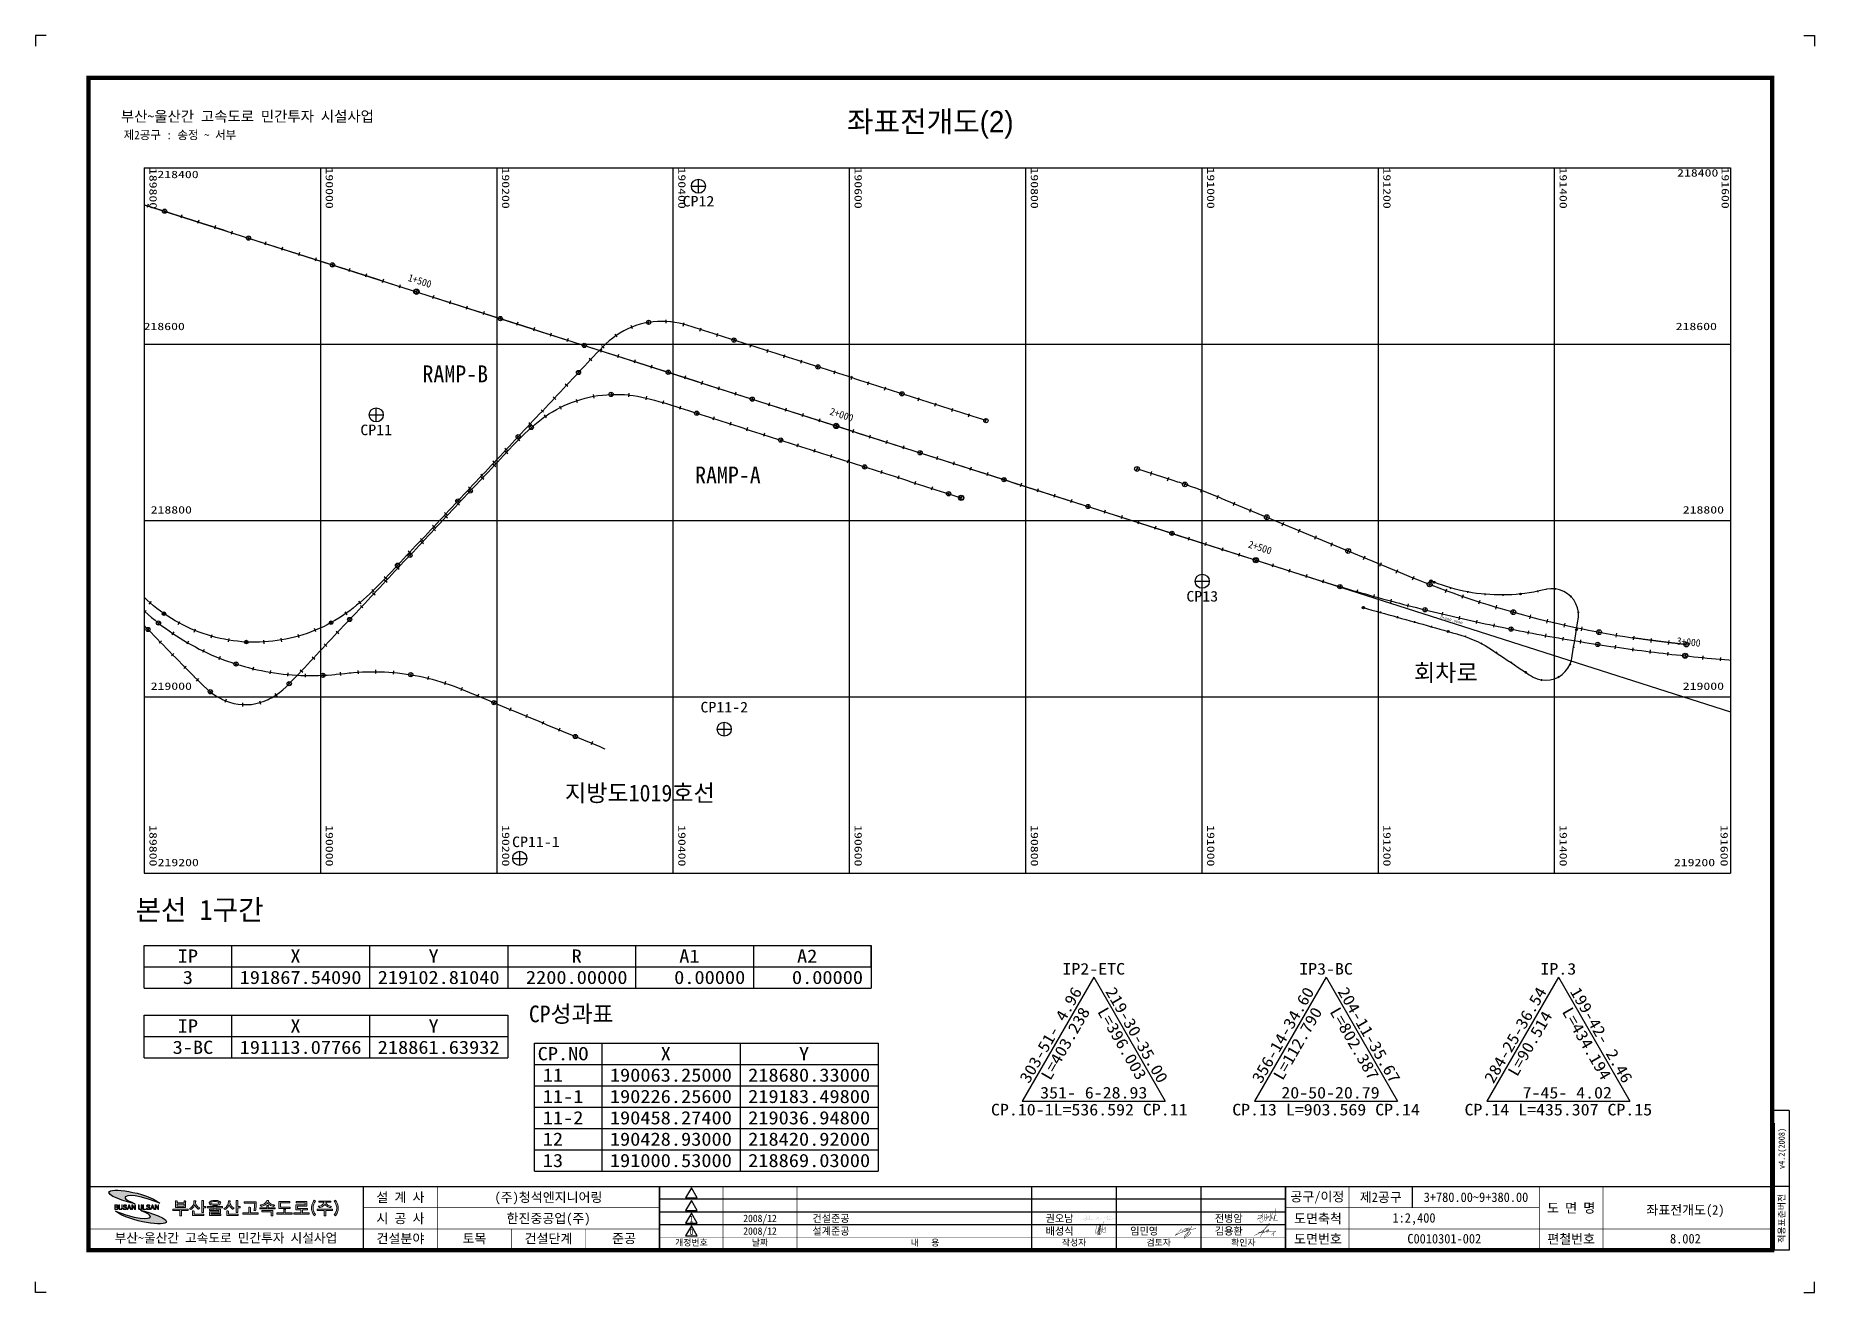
# Model space of a CAD drawing. Header units: millimetres. Extents: x 3683 to 4524, y 883 to 1477.
import ezdxf
from ezdxf.enums import TextEntityAlignment as Align

# ---------------------------------------------------------------- set-up
doc = ezdxf.new("R2010")
doc.units = ezdxf.units.MM
for name, color, linetype in [('CA-ALGN-CNTL', 2, 'Continuous'), ('CA-ALGN-IPLN', 1, 'Continuous'), ('CA-ALGN-STSM', 2, 'Continuous'), ('CA-ALGN-TEXT', 3, 'Continuous'), ('CA-TABL-LIN1', 4, 'Continuous'), ('CA-TABL-LIN2', 1, 'Continuous'), ('CA-TABL-TEX1', 6, 'Continuous'), ('CA-TABL-TEX2', 3, 'Continuous'), ('CA-TEXT', 3, 'Continuous'), ('CV-GRID-LINE', 1, 'Continuous'), ('CV-GRID-TEXT', 4, 'Continuous'), ('CV-MASR-TEXT', 3, 'Continuous'), ('CV-SURV-SYMB', 3, 'Continuous'), ('CV-SURV-TEXT', 3, 'Continuous'), ('CX-BORD', 3, 'Continuous'), ('CX-BORD-LIN1', 4, 'Continuous'), ('CX-BORD-LIN2', 3, 'Continuous'), ('CX-BORD-TEX2', 7, 'Continuous'), ('CX-BORD-TEX3', 6, 'Continuous'), ('CX-MISC', 2, 'Continuous'), ('CZ-TEX1', 6, 'Continuous')]:
    doc.layers.add(name, color=color, linetype=linetype)
doc.styles.add('RP2', font='DotumChe.ttf')
doc.styles.add('SEKO', font='DotumChe.ttf')
doc.styles.add('TB_TEXT', font='DotumChe.ttf')
doc.styles.add('TB_WBTXT', font='H2GTRE.TTF')
doc.styles.add('TB_WMTXT', font='DotumChe.ttf')

msp = doc.modelspace()

# ---------------------------------------------------------------- texts
at = {"layer": 'CA-ALGN-TEXT', "style": 'SEKO'}
for s, rotation, p in [('1+500', 341.96963, (3858.97, 1361.47)), ('2+000', 341.82869, (4058.39, 1298.26)), ('2+500', 342.46549, (4256.2, 1235.44)), ('3+000', 354.49275, (4458.93, 1189.54))]:
    msp.add_text(s, height=3.5, rotation=rotation, dxfattribs=at).set_placement(p)
at = {"layer": 'CA-ALGN-TEXT', "style": 'RP2', "width": 1.010363}
msp.add_text('0+100.0000', height=1.167, rotation=344.29862, dxfattribs=at).set_placement((4347.22, 1201.97), (4357.64, 1199.04), align=Align.FIT)
at = {"layer": 'CA-ALGN-TEXT', "style": 'RP2'}
for s, width, p, p2 in [('IP2-ETC', 0.883413, (4168.7, 1033.51), (4198.26, 1033.51)), ('IP3-BC', 0.850202, (4280.63, 1033.51), (4305.98, 1033.51)), ('IP.3', 1.153846, (4394.68, 1033.51), (4411.58, 1033.51))]:
    msp.add_text(s, height=5.491, dxfattribs=dict(at, width=width)).set_placement(p, p2, align=Align.FIT)
at = {"layer": 'CA-TABL-TEX1', "style": 'RP2'}
for s, height, width, p, p2 in [('IP', 6.24, 1.242604, (3750.4, 1039.17), (3760, 1039.17)), ('X', 6.24, 0.950226, (3803.68, 1039.17), (3808.48, 1039.17)), ('Y', 6.24, 0.950226, (3868.96, 1039.17), (3873.76, 1039.17)), ('R', 6.24, 0.897436, (3936.64, 1039.17), (3941.44, 1039.17)), ('A1', 6.24, 1.114058, (3987.52, 1039.17), (3997.12, 1039.17)), ('A2', 6.24, 0.923077, (4043.2, 1039.17), (4052.8, 1039.17)), ('3', 6.24, 0.950226, (3752.8, 1029.09), (3757.6, 1029.09)), ('IP', 6.24, 1.242604, (3750.4, 1006.13), (3760, 1006.13)), ('X', 6.24, 0.950226, (3803.68, 1006.13), (3808.48, 1006.13)), ('Y', 6.24, 0.950226, (3868.96, 1006.13), (3873.76, 1006.13)), ('  3-BC', 6.24, 0.763174, (3738.4, 996.05), (3767.2, 996.05)), ('CP.NO', 6.249, 0.868486, (3920.58, 993.02), (3944.61, 993.02)), ('X', 6.25, 0.950226, (3978.74, 993.02), (3983.55, 993.02)), ('Y', 6.25, 0.950226, (4044.12, 993.02), (4048.92, 993.02)), ('11', 6.249, 1.042184, (3922.98, 982.92), (3932.6, 982.92)), ('11-1', 6.249, 0.839161, (3922.98, 972.83), (3942.21, 972.83)), ('11-2', 6.249, 0.778499, (3922.98, 962.74), (3942.21, 962.74)), ('12', 6.249, 0.873181, (3922.98, 952.64), (3932.6, 952.64)), ('13', 6.249, 0.873181, (3922.98, 942.55), (3932.6, 942.55))]:
    msp.add_text(s, height=height, dxfattribs=dict(at, width=width)).set_placement(p, p2, align=Align.FIT)
at = {"layer": 'CA-TABL-TEX2', "style": 'RP2'}
for s, height, width, p, p2 in [('191867.54090', 6.24, 0.853948, (3779.68, 1029.09), (3837.28, 1029.09)), ('219102.81040', 6.24, 0.853948, (3844.96, 1029.09), (3902.56, 1029.09)), (' 2200.00000', 6.24, 0.85429, (3910.24, 1029.09), (3963.04, 1029.09)), ('   0.00000', 6.24, 0.850202, (3970.72, 1029.09), (4018.72, 1029.09)), ('   0.00000', 6.24, 0.850202, (4026.4, 1029.09), (4074.4, 1029.09)), ('191113.07766', 6.24, 0.853948, (3779.68, 996.05), (3837.28, 996.05)), ('218861.63932', 6.24, 0.853948, (3844.96, 996.05), (3902.56, 996.05)), ('190063.25000', 6.249, 0.853948, (3954.71, 982.92), (4012.39, 982.92)), ('218680.33000', 6.249, 0.853948, (4020.08, 982.92), (4077.77, 982.92)), ('190226.25600', 6.249, 0.853948, (3954.71, 972.83), (4012.39, 972.83)), ('219183.49800', 6.249, 0.853948, (4020.08, 972.83), (4077.77, 972.83)), ('190458.27400', 6.249, 0.853948, (3954.71, 962.74), (4012.39, 962.74)), ('219036.94800', 6.249, 0.853948, (4020.08, 962.74), (4077.77, 962.74)), ('190428.93000', 6.249, 0.853948, (3954.71, 952.64), (4012.39, 952.64)), ('218420.92000', 6.249, 0.853948, (4020.08, 952.64), (4077.77, 952.64)), ('191000.53000', 6.249, 0.853948, (3954.71, 942.55), (4012.39, 942.55)), ('218869.03000', 6.249, 0.853948, (4020.08, 942.55), (4077.77, 942.55))]:
    msp.add_text(s, height=height, dxfattribs=dict(at, width=width)).set_placement(p, p2, align=Align.FIT)
at = {"layer": 'CA-TEXT', "style": 'SEKO'}
for s, p in [('RAMP-B', (3866.12, 1313.45)), ('RAMP-A', (3995.01, 1265.64)), ('회차로', (4334.88, 1172.27)), ('지방도1019호선', (3933.47, 1115.35))]:
    msp.add_text(s, height=8, dxfattribs=at).set_placement(p)
at = {"layer": 'CA-TEXT', "style": 'RP2'}
for s, height, rotation, width, p, p2 in [('303-51- 4.96', 5.4912, 60, 0.807692, (4152.81, 981.66), (4178.16, 1025.56)), ('219-30-35.00', 5.4912, 300, 0.811072, (4188.8, 1025.56), (4214.15, 981.66)), ('356-14-34.60', 5.4912, 60, 0.811072, (4262.64, 981.66), (4287.98, 1025.56)), ('204-11-35.67', 5.4912, 300, 0.811072, (4298.63, 1025.56), (4323.97, 981.66)), ('284-25-36.54', 5.4912, 60, 0.807692, (4372.46, 981.66), (4397.81, 1025.56)), ('199-42- 2.46', 5.4912, 300, 0.807692, (4408.45, 1025.56), (4433.79, 981.66)), ('L=403.238', 5.491, 60, 0.855204, (4162.93, 983.14), (4181.94, 1016.06)), ('L=396.003', 5.491, 300, 0.855204, (4185.02, 1016.06), (4204.03, 983.14)), ('L=112.790', 5.491, 60, 0.855204, (4272.76, 983.14), (4291.76, 1016.06)), ('L=802.387', 5.491, 300, 0.855204, (4294.84, 1016.06), (4313.85, 983.14)), ('L=434.194', 5.491, 300, 0.850202, (4404.67, 1016.06), (4423.68, 983.14)), ('L=90.514', 5.491, 60, 0.855833, (4383.64, 984.97), (4400.53, 1014.23))]:
    msp.add_text(s, height=height, rotation=rotation, dxfattribs=dict(at, width=width)).set_placement(p, p2, align=Align.FIT)
for s, height, width, p, p2 in [('351- 6-28.93', 5.4912, 0.807692, (4158.14, 974.98), (4208.82, 974.98)), (' 20-50-20.79', 5.4912, 0.811072, (4267.96, 974.98), (4318.65, 974.98)), ('  7-45- 4.02', 5.4912, 0.801017, (4377.78, 974.98), (4428.47, 974.98)), ('CP.10-1', 5.491, 0.876565, (4134.9, 966.96), (4164.47, 966.96)), ('L=536.592', 5.491, 0.855204, (4164.47, 966.96), (4202.49, 966.96)), ('CP.11', 5.491, 0.973123, (4206.71, 966.96), (4227.83, 966.96)), ('CP.13', 5.491, 0.907519, (4248.95, 966.96), (4270.07, 966.96)), ('L=903.569', 5.491, 0.860264, (4274.3, 966.96), (4312.31, 966.96)), ('CP.14', 5.491, 0.897436, (4316.54, 966.96), (4337.66, 966.96)), ('CP.14', 5.491, 0.897436, (4358.78, 966.96), (4379.9, 966.96)), ('L=435.307', 5.491, 0.855204, (4384.12, 966.96), (4422.14, 966.96)), ('CP.15', 5.491, 0.907519, (4426.36, 966.96), (4447.48, 966.96))]:
    msp.add_text(s, height=height, dxfattribs=dict(at, width=width)).set_placement(p, p2, align=Align.FIT)
at = {"layer": 'CV-GRID-TEXT', "style": 'RP2'}
for s, p, p2 in [('189800', (3737.06, 1414.78), (3737.06, 1395.28)), ('190000', (3820.39, 1414.98), (3820.39, 1395.48)), ('190200', (3903.73, 1414.98), (3903.73, 1395.48)), ('190400', (3987.06, 1414.98), (3987.06, 1395.48)), ('190600', (4070.39, 1414.98), (4070.39, 1395.48)), ('190800', (4153.73, 1414.98), (4153.73, 1395.48)), ('191000', (4237.06, 1414.98), (4237.06, 1395.48)), ('191200', (4320.39, 1414.98), (4320.39, 1395.48)), ('191400', (4403.73, 1414.98), (4403.73, 1395.48)), ('191600', (4480.34, 1414.98), (4480.34, 1395.48)), ('189800', (3737.06, 1104.15), (3737.06, 1084.65)), ('190000', (3820.39, 1104.15), (3820.39, 1084.65)), ('190200', (3903.73, 1104.15), (3903.73, 1084.65)), ('190400', (3987.06, 1104.15), (3987.06, 1084.65)), ('190600', (4070.39, 1104.15), (4070.39, 1084.65)), ('190800', (4153.73, 1104.15), (4153.73, 1084.65)), ('191000', (4237.06, 1104.15), (4237.06, 1084.65)), ('191200', (4320.39, 1104.15), (4320.39, 1084.65)), ('191400', (4403.73, 1104.15), (4403.73, 1084.65)), ('191600', (4479.82, 1104.15), (4479.82, 1084.65))]:
    msp.add_text(s, height=3.5, rotation=270, dxfattribs=at).set_placement(p, p2, align=Align.FIT)
for s, p, p2 in [('218400', (3740.79, 1409.96), (3760.29, 1409.96)), ('218400', (4459.28, 1410.7), (4478.78, 1410.7)), ('218600', (3734.27, 1338.13), (3753.77, 1338.13)), ('218600', (4458.61, 1338.13), (4478.11, 1338.13)), ('218800', (3737.62, 1251.43), (3757.12, 1251.43)), ('218800', (4461.96, 1251.43), (4481.46, 1251.43)), ('219000', (3737.62, 1168.1), (3757.12, 1168.1)), ('219000', (4461.96, 1168.1), (4481.46, 1168.1)), ('219200', (3740.9, 1084.76), (3760.4, 1084.76)), ('219200', (4457.76, 1084.76), (4477.26, 1084.76))]:
    msp.add_text(s, height=3.5, dxfattribs=at).set_placement(p, p2, align=Align.FIT)
at = {"layer": 'CV-MASR-TEXT', "style": 'RP2'}
for s, width, p, p2 in [('CP12', 0.797468, (3989.11, 1396.55), (4004.11, 1396.55)), ('CP12', 0.797468, (3989.11, 1396.55), (4004.11, 1396.55)), ('CP11', 0.863014, (3836.75, 1288.47), (3851.75, 1288.47)), ('CP11', 0.863014, (3836.75, 1288.47), (3851.75, 1288.47)), ('CP13', 0.797468, (4227.28, 1209.84), (4242.28, 1209.84)), ('CP13', 0.797468, (4227.28, 1209.84), (4242.28, 1209.84)), ('CP11-2', 0.756, (3997.55, 1157.44), (4020.05, 1157.44)), ('CP11-2', 0.756, (3997.55, 1157.44), (4020.05, 1157.44)), ('CP11-2', 0.756, (3997.55, 1157.44), (4020.05, 1157.44))]:
    msp.add_text(s, height=5, dxfattribs=dict(at, width=width)).set_placement(p, p2, align=Align.FIT)
at = {"layer": 'CV-SURV-TEXT', "style": 'RP2'}
for s, width, p, p2 in [('CP12', 0.797468, (3989.11, 1396.55), (4004.11, 1396.55)), ('CP11', 0.863014, (3836.75, 1288.47), (3851.75, 1288.47)), ('CP13', 0.797468, (4227.28, 1209.84), (4242.28, 1209.84)), ('CP11-2', 0.756, (3997.55, 1157.44), (4020.05, 1157.44)), ('CP11-1', 0.794118, (3908.49, 1093.78), (3930.99, 1093.78))]:
    msp.add_text(s, height=5, dxfattribs=dict(at, width=width)).set_placement(p, p2, align=Align.FIT)
at = {"layer": 'CZ-TEX1', "style": 'SEKO'}
for s, height, p in [('본선 1구간', 9.6, (3730.44, 1059.37)), ('CP성과표', 7.92, (3916.43, 1011))]:
    msp.add_text(s, height=height, dxfattribs=at).set_placement(p)

# ---------------------------------------------------------------- blocks, each defined once
blk = doc.blocks.new('CXGLOGO-EX흑백1')
h = blk.add_hatch(color=74)
edge = h.paths.add_edge_path()
edge.add_spline(control_points=[(3.24, 1.49), (1.67, 2.6), (-1.78, 3.37), (-1.38, 4.71), (-1.38, 4.71), (-1.38, 4.71), (0.38, 7.51), (15.15, 1.88), (15.15, 1.88), (8, 7.3), (-8.94, 9.33), (-8.99, 6.91), (-8.99, 6.91), (-9.03, 4.5), (3.24, 1.49), (3.24, 1.49)], knot_values=[0, 0, 0, 0, 0.25, 0.25, 0.25, 0.25, 0.5, 0.5, 0.5, 0.5, 0.75, 0.75, 0.75, 0.75, 1, 1, 1, 1], degree=3, periodic=0)
h = blk.add_hatch(color=256)
h.paths.add_polyline_path([(11.6, 0.69), (11.94, -0.26), (11.26, -0.26)], flags=16)
h.paths.add_polyline_path([(12.25, -1.14), (12.54, -1.14), (11.73, 1.06), (11.48, 1.06), (10.67, -1.14), (10.96, -1.14), (11.18, -0.49), (12.02, -0.49)])
h.paths.add_polyline_path([(1.54, -1.14), (0.73, 1.06), (0.48, 1.06), (-0.33, -1.14), (-0.04, -1.14), (0.19, -0.49), (1.03, -0.49), (1.25, -1.14)])
h.paths.add_polyline_path([(1.9, -1.14), (2.17, -1.14), (2.17, 0.61), (3.23, -1.14), (3.52, -1.14), (3.52, 1.06), (3.25, 1.06), (3.25, -0.65), (2.21, 1.06), (1.9, 1.06)])
h.paths.add_polyline_path([(5.3, -0.69), (5.27, -0.48), (5.27, 1.06), (5, 1.06), (5, -0.45), (5.03, -0.7), (5.1, -0.9), (5.16, -0.98), (5.32, -1.1), (5.52, -1.17), (5.77, -1.2), (5.79, -1.2), (6.04, -1.17), (6.25, -1.1), (6.41, -1), (6.41, -0.99), (6.53, -0.82), (6.59, -0.61), (6.6, -0.45), (6.6, 1.06), (6.33, 1.06), (6.33, -0.46), (6.29, -0.7), (6.19, -0.86), (6.01, -0.96), (5.79, -0.98), (5.55, -0.94), (5.4, -0.86)])
h.paths.add_polyline_path([(7.36, 1.06), (7.09, 1.06), (7.09, -1.14), (8.47, -1.14), (8.47, -0.93), (7.36, -0.93)])
h.paths.add_polyline_path([(10.02, 1.02), (9.81, 1.08), (9.56, 1.11), (9.56, 1.11), (9.3, 1.08), (9.1, 1.02), (9.01, 0.95), (8.88, 0.78), (8.84, 0.56), (8.84, 0.54), (8.88, 0.31), (9, 0.15), (9.13, 0.06), (9.37, -0.05), (9.48, -0.09), (9.53, -0.11), (9.76, -0.21), (9.83, -0.25), (10, -0.36), (10.06, -0.48), (10.08, -0.62), (10.02, -0.84), (9.94, -0.9), (9.76, -0.97), (9.57, -0.98), (9.32, -0.94), (9.17, -0.86), (9.07, -0.7), (9.04, -0.45), (8.77, -0.45), (8.8, -0.69), (8.87, -0.89), (8.94, -0.99), (9.1, -1.1), (9.31, -1.17), (9.56, -1.2), (9.57, -1.2), (9.84, -1.17), (10.04, -1.12), (10.15, -1.05), (10.28, -0.89), (10.34, -0.68), (10.35, -0.58), (10.32, -0.35), (10.21, -0.18), (10.18, -0.16), (10.05, -0.07), (9.82, 0.03), (9.65, 0.11), (9.38, 0.22), (9.22, 0.31), (9.21, 0.32), (9.13, 0.51), (9.13, 0.57), (9.2, 0.78), (9.25, 0.82), (9.45, 0.89), (9.55, 0.9), (9.78, 0.85), (9.9, 0.77), (10.02, 0.59), (10.05, 0.47), (10.32, 0.47), (10.28, 0.71), (10.17, 0.89), (10.17, 0.9)])
h.paths.add_polyline_path([(12.89, -1.14), (13.16, -1.14), (13.16, 0.61), (14.23, -1.14), (14.52, -1.14), (14.52, 1.06), (14.24, 1.06), (14.24, -0.65), (13.2, 1.06), (12.89, 1.06)])
h.paths.add_polyline_path([(0.27, -0.26), (0.61, 0.69), (0.95, -0.26)], flags=16)
h.paths.add_polyline_path([(-5.98, 0.11), (-5.98, 0.84), (-5.48, 0.84), (-5.24, 0.81), (-5.13, 0.75), (-5.04, 0.57), (-5.04, 0.49), (-5.09, 0.27), (-5.16, 0.19), (-5.34, 0.12), (-5.5, 0.11)], flags=16)
h.paths.add_polyline_path([(-5.98, -0.93), (-5.98, -0.1), (-5.44, -0.1), (-5.2, -0.13), (-5.1, -0.17), (-4.98, -0.33), (-4.96, -0.52), (-5.01, -0.75), (-5.09, -0.85), (-5.27, -0.92), (-5.44, -0.93)], flags=16)
h.paths.add_polyline_path([(-5.12, 1.02), (-5.35, 1.06), (-5.4, 1.06), (-6.25, 1.06), (-6.25, -1.14), (-5.37, -1.14), (-5.12, -1.12), (-4.92, -1.05), (-4.85, -0.99), (-4.74, -0.83), (-4.69, -0.61), (-4.68, -0.52), (-4.72, -0.28), (-4.81, -0.13), (-4.98, 0), (-5.07, 0.03), (-4.88, 0.15), (-4.85, 0.19), (-4.77, 0.39), (-4.76, 0.5), (-4.8, 0.72), (-4.92, 0.9), (-4.94, 0.91)])
h.paths.add_polyline_path([(-3.97, -0.69), (-3.99, -0.48), (-3.99, 1.06), (-4.26, 1.06), (-4.26, -0.45), (-4.24, -0.7), (-4.16, -0.9), (-4.1, -0.98), (-3.95, -1.1), (-3.74, -1.17), (-3.49, -1.2), (-3.48, -1.2), (-3.22, -1.17), (-3.01, -1.1), (-2.86, -1), (-2.85, -0.99), (-2.74, -0.82), (-2.68, -0.61), (-2.66, -0.45), (-2.66, 1.06), (-2.94, 1.06), (-2.94, -0.46), (-2.97, -0.7), (-3.08, -0.86), (-3.26, -0.96), (-3.47, -0.98), (-3.72, -0.94), (-3.87, -0.86)])
h.paths.add_polyline_path([(-0.83, 0.9), (-0.97, 1.02), (-1.18, 1.08), (-1.44, 1.11), (-1.69, 1.08), (-1.89, 1.02), (-1.98, 0.95), (-2.11, 0.78), (-2.16, 0.56), (-2.16, 0.54), (-2.12, 0.31), (-2, 0.15), (-1.86, 0.06), (-1.63, -0.05), (-1.52, -0.09), (-1.47, -0.11), (-1.24, -0.21), (-1.17, -0.25), (-1, -0.36), (-0.93, -0.48), (-0.92, -0.62), (-0.97, -0.84), (-1.05, -0.9), (-1.23, -0.97), (-1.42, -0.98), (-1.67, -0.94), (-1.82, -0.86), (-1.92, -0.7), (-1.96, -0.45), (-2.22, -0.45), (-2.2, -0.69), (-2.12, -0.89), (-2.05, -0.99), (-1.89, -1.1), (-1.69, -1.17), (-1.43, -1.2), (-1.42, -1.2), (-1.16, -1.17), (-0.96, -1.12), (-0.85, -1.05), (-0.71, -0.89), (-0.65, -0.68), (-0.64, -0.58), (-0.68, -0.35), (-0.79, -0.18), (-0.81, -0.16), (-0.95, -0.07), (-1.17, 0.03), (-1.35, 0.11), (-1.61, 0.22), (-1.77, 0.31), (-1.78, 0.32), (-1.86, 0.51), (-1.86, 0.57), (-1.79, 0.78), (-1.74, 0.82), (-1.55, 0.89), (-1.44, 0.9), (-1.22, 0.85), (-1.09, 0.77), (-0.97, 0.59), (-0.95, 0.47), (-0.68, 0.47), (-0.72, 0.71), (-0.82, 0.89)])
h = blk.add_hatch(color=256)
h.paths.add_polyline_path([(63.25, -2.21), (67.68, -2.21), (67.68, -4.14), (68.44, -4.14), (68.44, -1.6), (63.25, -1.6)])
h.paths.add_polyline_path([(74.44, -1.23), (74.5, -1.07), (74.18, -0.99), (73.66, -0.99), (73.66, -2.67), (70.41, -2.67), (70.41, -3.28), (77.61, -3.28), (77.61, -2.67), (74.41, -2.67), (74.41, -1.3)])
h.paths.add_polyline_path([(93.49, -1.61), (96.71, -1.61), (96.71, -0.99), (89.51, -0.99), (89.51, -1.61), (92.73, -1.61), (92.73, -4.14), (93.49, -4.14)])
h.paths.add_polyline_path([(98.53, -1.72), (98.37, -2.14), (98.33, -2.24), (98.14, -2.64), (97.91, -3.02), (97.66, -3.37), (97.51, -3.56), (98.15, -4.08), (98.41, -3.72), (98.64, -3.35), (98.84, -2.96), (99.02, -2.55), (99.1, -2.3), (99.23, -1.88), (99.33, -1.44), (99.4, -1.01), (99.43, -0.57), (99.43, -0.39), (99.41, 0.03), (99.35, 0.47), (99.26, 0.9), (99.13, 1.34), (99.11, 1.39), (98.97, 1.77), (98.79, 2.15), (98.58, 2.55), (98.35, 2.95), (98.16, 3.25), (97.51, 2.85), (97.76, 2.5), (97.99, 2.12), (98.19, 1.72), (98.35, 1.32), (98.51, 0.88), (98.62, 0.44), (98.69, 0.02), (98.72, -0.4), (98.72, -0.42), (98.7, -0.86), (98.63, -1.29)])
h.paths.add_polyline_path([(93.89, 1.53), (93.7, 1.9), (93.59, 2.25), (95.94, 2.25), (95.94, 2.86), (90.28, 2.86), (90.28, 2.25), (92.65, 2.25), (92.53, 1.84), (92.33, 1.47), (92.04, 1.16), (91.73, 0.92), (91.38, 0.74), (91, 0.59), (90.57, 0.47), (90.09, 0.38), (89.95, 0.36), (90.26, 0.07), (90.53, -0.26), (90.95, -0.16), (91.37, -0.02), (91.77, 0.15), (92.15, 0.37), (92.57, 0.66), (92.88, 0.96), (93.09, 1.27), (93.11, 1.32), (93.33, 1.02), (93.63, 0.73), (94.03, 0.44), (94.15, 0.37), (94.54, 0.16), (94.94, -0.02), (95.35, -0.17), (95.77, -0.28), (96, 0.01), (96.29, 0.32), (95.8, 0.42), (95.36, 0.55), (94.97, 0.7), (94.62, 0.88), (94.53, 0.93), (94.17, 1.21)])
h.paths.add_polyline_path([(86.94, -1.7), (87.06, -2.13), (87.12, -2.3), (87.28, -2.72), (87.46, -3.12), (87.67, -3.51), (87.91, -3.88), (88.06, -4.08), (88.71, -3.56), (88.44, -3.21), (88.2, -2.85), (87.98, -2.45), (87.89, -2.24), (87.73, -1.81), (87.61, -1.38), (87.54, -0.96), (87.51, -0.52), (87.51, -0.42), (87.53, -0.01), (87.6, 0.42), (87.7, 0.86), (87.85, 1.3), (87.85, 1.32), (88.03, 1.74), (88.24, 2.13), (88.46, 2.51), (88.71, 2.85), (88.05, 3.25), (87.8, 2.85), (87.57, 2.45), (87.37, 2.06), (87.21, 1.67), (87.1, 1.39), (86.97, 0.95), (86.88, 0.52), (86.82, 0.08), (86.8, -0.35), (86.8, -0.39), (86.81, -0.83), (86.86, -1.26)])
h.paths.add_polyline_path([(79.45, 1.02), (79.45, -1.26), (81.7, -1.26), (81.7, -2.67), (78.45, -2.67), (78.45, -3.28), (85.65, -3.28), (85.65, -2.67), (82.45, -2.67), (82.45, -1.49), (82.46, -1.45), (82.49, -1.41), (82.54, -1.33), (82.55, -1.26), (84.84, -1.26), (84.84, -0.65), (80.21, -0.65), (80.21, 0.42), (84.56, 0.42), (84.56, 2.62), (79.47, 2.62), (79.47, 2), (83.8, 2), (83.8, 1.02)])
h.paths.add_polyline_path([(76.55, 2.56), (71.31, 2.56), (71.31, -0.7), (76.71, -0.7), (76.71, -0.1), (72.08, -0.1), (72.08, 1.94), (76.55, 1.94)])
h.paths.add_polyline_path([(66.12, 0.8), (65.59, 0.8), (65.59, -0.3), (62.37, -0.3), (62.37, -0.9), (69.57, -0.9), (69.57, -0.3), (66.36, -0.3), (66.36, 0.47), (66.39, 0.55), (66.45, 0.71)])
h.paths.add_polyline_path([(66.51, 3.1), (66.13, 3.15), (65.62, 3.15), (65.55, 2.77), (65.38, 2.41), (65.1, 2.07), (64.75, 1.78), (64.42, 1.56), (64.06, 1.38), (63.66, 1.22), (63.23, 1.08), (62.77, 0.98), (62.49, 0.94), (62.76, 0.65), (63.01, 0.34), (63.46, 0.46), (63.9, 0.59), (64.3, 0.74), (64.68, 0.92), (64.87, 1.02), (65.3, 1.3), (65.63, 1.59), (65.88, 1.89), (65.96, 2.01), (66.16, 1.71), (66.45, 1.42), (66.83, 1.14), (67.1, 0.98), (67.47, 0.78), (67.87, 0.62), (68.3, 0.47), (68.73, 0.35), (68.84, 0.33), (69.11, 0.62), (69.42, 0.91), (68.98, 0.98), (68.55, 1.09), (68.14, 1.24), (67.74, 1.41), (67.49, 1.55), (67.05, 1.83), (66.72, 2.14), (66.5, 2.44), (66.43, 2.62), (66.42, 2.8), (66.49, 2.95)])
h.paths.add_polyline_path([(41.14, 1.3), (40.63, 1.32), (40.18, 1.37), (39.79, 1.46), (39.64, 1.51), (39.23, 1.76), (39.15, 1.95), (39.32, 2.24), (39.64, 2.4), (39.99, 2.5), (40.41, 2.56), (40.9, 2.59), (41.14, 2.6), (41.65, 2.58), (42.1, 2.53), (42.48, 2.44), (42.62, 2.4), (43.03, 2.16), (43.12, 1.95), (42.94, 1.67), (42.62, 1.51), (42.27, 1.41), (41.85, 1.34), (41.36, 1.3)], flags=16)
h.paths.add_polyline_path([(41.55, 3.14), (41.14, 3.15), (40.62, 3.13), (40.15, 3.09), (39.72, 3.01), (39.35, 2.9), (39.08, 2.79), (38.67, 2.52), (38.44, 2.21), (38.39, 1.95), (38.48, 1.6), (38.76, 1.31), (39.08, 1.12), (39.42, 0.98), (39.8, 0.87), (40.23, 0.8), (40.71, 0.76), (41.14, 0.75), (41.65, 0.76), (42.12, 0.81), (42.54, 0.89), (42.92, 1), (43.19, 1.12), (43.6, 1.39), (43.83, 1.7), (43.88, 1.95), (43.79, 2.3), (43.51, 2.6), (43.19, 2.79), (42.85, 2.92), (42.47, 3.03), (42.03, 3.1)])
h.paths.add_polyline_path([(47.59, -1.92), (47.27, -1.84), (46.75, -1.84), (46.75, -3.95), (52.12, -3.95), (52.12, -3.34), (47.52, -3.34), (47.52, -2.2), (47.52, -2.14), (47.55, -2.09)])
h.paths.add_polyline_path([(31.34, -1.92), (31.02, -1.84), (30.5, -1.84), (30.5, -3.95), (35.87, -3.95), (35.87, -3.34), (31.27, -3.34), (31.27, -2.2), (31.27, -2.14), (31.29, -2.09)])
h.paths.add_polyline_path([(42.94, -1.66), (42.94, -2.22), (38.57, -2.22), (38.57, -4.04), (43.94, -4.04), (43.94, -3.43), (39.33, -3.43), (39.33, -2.84), (43.7, -2.84), (43.7, -1.05), (41.51, -1.05), (41.51, -0.34), (44.73, -0.34), (44.73, 0.27), (37.53, 0.27), (37.53, -0.34), (40.75, -0.34), (40.75, -1.05), (38.57, -1.05), (38.57, -1.66)])
h.paths.add_polyline_path([(21.28, -0.99), (21.28, -1.61), (24.5, -1.61), (24.5, -4.14), (25.26, -4.14), (25.26, -1.61), (28.48, -1.61), (28.48, -0.99)])
h.paths.add_polyline_path([(51.7, 3.15), (51.16, 3.15), (51.16, -2.53), (51.92, -2.53), (51.92, -0.36), (52.98, -0.36), (52.98, 0.26), (51.92, 0.26), (51.92, 2.67), (51.94, 2.77), (51.98, 2.87), (52.02, 3.07)])
h.paths.add_polyline_path([(48.36, 2.89), (47.98, 2.94), (47.48, 2.94), (47.48, 2.49), (47.44, 2.06), (47.35, 1.64), (47.2, 1.23), (47.01, 0.84), (46.93, 0.69), (46.66, 0.31), (46.37, -0.01), (46.04, -0.29), (45.68, -0.5), (45.32, -0.65), (45.61, -0.92), (45.89, -1.23), (46.26, -0.98), (46.6, -0.71), (46.92, -0.41), (47.04, -0.28), (47.33, 0.08), (47.57, 0.45), (47.76, 0.83), (47.84, 1.05), (48.01, 0.66), (48.24, 0.28), (48.51, -0.08), (48.82, -0.41), (49.15, -0.7), (49.5, -0.96), (49.6, -1.02), (49.91, -0.72), (50.23, -0.43), (49.86, -0.27), (49.51, -0.04), (49.19, 0.26), (48.87, 0.62), (48.84, 0.66), (48.57, 1.07), (48.37, 1.48), (48.26, 1.87), (48.22, 2.19), (48.25, 2.48), (48.33, 2.7)])
h.paths.add_polyline_path([(35.45, 3.15), (34.91, 3.15), (34.91, -2.53), (35.67, -2.53), (35.67, -0.36), (36.73, -0.36), (36.73, 0.26), (35.67, 0.26), (35.67, 2.67), (35.69, 2.77), (35.73, 2.87), (35.77, 3.07)])
h.paths.add_polyline_path([(32.11, 2.89), (31.73, 2.94), (31.23, 2.94), (31.23, 2.49), (31.19, 2.06), (31.09, 1.64), (30.95, 1.23), (30.76, 0.84), (30.68, 0.69), (30.41, 0.31), (30.12, -0.01), (29.79, -0.29), (29.43, -0.5), (29.07, -0.65), (29.36, -0.92), (29.64, -1.23), (30.01, -0.98), (30.35, -0.71), (30.67, -0.41), (30.79, -0.28), (31.08, 0.08), (31.32, 0.45), (31.51, 0.83), (31.59, 1.05), (31.76, 0.66), (31.99, 0.28), (32.26, -0.08), (32.57, -0.41), (32.89, -0.7), (33.25, -0.96), (33.35, -1.02), (33.65, -0.72), (33.97, -0.43), (33.61, -0.27), (33.26, -0.04), (32.93, 0.26), (32.62, 0.62), (32.59, 0.66), (32.32, 1.07), (32.12, 1.48), (32.01, 1.87), (31.97, 2.19), (32, 2.48), (32.08, 2.7)])
h.paths.add_polyline_path([(26.51, 1.39), (26.51, 0.4), (23.29, 0.4), (23.29, 1.39)], flags=16)
h.paths.add_polyline_path([(27.32, 2.66), (27.37, 2.83), (27, 2.91), (26.51, 2.91), (26.51, 2), (23.29, 2), (23.29, 2.58), (23.3, 2.62), (23.33, 2.67), (23.39, 2.83), (22.99, 2.91), (22.53, 2.91), (22.53, -0.21), (27.28, -0.21), (27.28, 2.56), (27.29, 2.62)])
h.paths.add_polyline_path([(58, -0.14), (57.69, -0.06), (57.16, -0.06), (57.16, -2.67), (54.33, -2.67), (54.33, -3.28), (61.53, -3.28), (61.53, -2.67), (57.92, -2.67), (57.92, -0.45), (57.92, -0.39), (57.96, -0.32)])
h.paths.add_polyline_path([(60.7, 2.5), (55.01, 2.5), (55.01, 1.88), (59.93, 1.88), (59.93, 1.55), (59.9, 1.14), (59.86, 0.66), (59.82, 0.12), (59.76, -0.41), (59.7, -0.88), (59.65, -1.29), (59.59, -1.65), (59.59, -1.67), (59.95, -1.69), (60.35, -1.73), (60.41, -1.34), (60.46, -0.92), (60.51, -0.47), (60.56, 0.01), (60.58, 0.23), (60.62, 0.71), (60.65, 1.18), (60.67, 1.62), (60.69, 2.04), (60.7, 2.45)])
h = blk.add_hatch(color=142)
edge = h.paths.add_edge_path()
edge.add_spline(control_points=[(5.98, -1.49), (7.55, -2.6), (11, -3.37), (10.6, -4.71), (10.6, -4.71), (10.6, -4.71), (8.84, -7.51), (-5.93, -1.88), (-5.93, -1.88), (1.22, -7.3), (18.17, -9.33), (18.21, -6.91), (18.21, -6.91), (18.25, -4.5), (5.98, -1.49), (5.98, -1.49)], knot_values=[0, 0, 0, 0, 0.25, 0.25, 0.25, 0.25, 0.5, 0.5, 0.5, 0.5, 0.75, 0.75, 0.75, 0.75, 1, 1, 1, 1], degree=3, periodic=0)
at = {"lineweight": 0}
for points in [[(-5.12, 1.02), (-5.35, 1.06), (-5.4, 1.06), (-6.25, 1.06), (-6.25, -1.14), (-5.37, -1.14), (-5.12, -1.12), (-4.92, -1.05), (-4.85, -0.99), (-4.74, -0.83), (-4.69, -0.61), (-4.68, -0.52), (-4.72, -0.28), (-4.81, -0.13), (-4.98, 0), (-5.07, 0.03), (-4.88, 0.15), (-4.85, 0.19), (-4.77, 0.39), (-4.76, 0.5), (-4.8, 0.72), (-4.92, 0.9), (-4.94, 0.91)], [(-5.98, 0.11), (-5.98, 0.84), (-5.48, 0.84), (-5.24, 0.81), (-5.13, 0.75), (-5.04, 0.57), (-5.04, 0.49), (-5.09, 0.27), (-5.16, 0.19), (-5.34, 0.12), (-5.5, 0.11)], [(-3.97, -0.69), (-3.99, -0.48), (-3.99, 1.06), (-4.26, 1.06), (-4.26, -0.45), (-4.24, -0.7), (-4.16, -0.9), (-4.1, -0.98), (-3.95, -1.1), (-3.74, -1.17), (-3.49, -1.2), (-3.48, -1.2), (-3.22, -1.17), (-3.01, -1.1), (-2.86, -1), (-2.85, -0.99), (-2.74, -0.82), (-2.68, -0.61), (-2.66, -0.45), (-2.66, 1.06), (-2.94, 1.06), (-2.94, -0.46), (-2.97, -0.7), (-3.08, -0.86), (-3.26, -0.96), (-3.47, -0.98), (-3.72, -0.94), (-3.87, -0.86)], [(-0.83, 0.9), (-0.97, 1.02), (-1.18, 1.08), (-1.44, 1.11), (-1.69, 1.08), (-1.89, 1.02), (-1.98, 0.95), (-2.11, 0.78), (-2.16, 0.56), (-2.16, 0.54), (-2.12, 0.31), (-2, 0.15), (-1.86, 0.06), (-1.63, -0.05), (-1.52, -0.09), (-1.47, -0.11), (-1.24, -0.21), (-1.17, -0.25), (-1, -0.36), (-0.93, -0.48), (-0.92, -0.62), (-0.97, -0.84), (-1.05, -0.9), (-1.23, -0.97), (-1.42, -0.98), (-1.67, -0.94), (-1.82, -0.86), (-1.92, -0.7), (-1.96, -0.45), (-1.96, -0.45), (-2.22, -0.45), (-2.2, -0.69), (-2.12, -0.89), (-2.05, -0.99), (-1.89, -1.1), (-1.69, -1.17), (-1.43, -1.2), (-1.42, -1.2), (-1.16, -1.17), (-0.96, -1.12), (-0.85, -1.05), (-0.71, -0.89), (-0.65, -0.68), (-0.64, -0.58), (-0.68, -0.35), (-0.79, -0.18), (-0.81, -0.16), (-0.95, -0.07), (-1.17, 0.03), (-1.35, 0.11), (-1.61, 0.22), (-1.77, 0.31), (-1.78, 0.32), (-1.86, 0.51), (-1.86, 0.57), (-1.79, 0.78), (-1.74, 0.82), (-1.55, 0.89), (-1.44, 0.9), (-1.22, 0.85), (-1.09, 0.77), (-0.97, 0.59), (-0.95, 0.47), (-0.68, 0.47), (-0.72, 0.71), (-0.82, 0.89)], [(1.54, -1.14), (0.73, 1.06), (0.48, 1.06), (-0.33, -1.14), (-0.04, -1.14), (0.19, -0.49), (1.03, -0.49), (1.25, -1.14)], [(0.27, -0.26), (0.61, 0.69), (0.95, -0.26)], [(1.9, -1.14), (2.17, -1.14), (2.17, 0.61), (3.23, -1.14), (3.52, -1.14), (3.52, 1.06), (3.25, 1.06), (3.25, -0.65), (2.21, 1.06), (1.9, 1.06)], [(5.3, -0.69), (5.27, -0.48), (5.27, 1.06), (5, 1.06), (5, -0.45), (5.03, -0.7), (5.1, -0.9), (5.16, -0.98), (5.32, -1.1), (5.52, -1.17), (5.77, -1.2), (5.79, -1.2), (6.04, -1.17), (6.25, -1.1), (6.41, -1), (6.41, -0.99), (6.53, -0.82), (6.59, -0.61), (6.6, -0.45), (6.6, 1.06), (6.33, 1.06), (6.33, -0.46), (6.29, -0.7), (6.19, -0.86), (6.01, -0.96), (5.79, -0.98), (5.55, -0.94), (5.4, -0.86)], [(7.36, 1.06), (7.09, 1.06), (7.09, -1.14), (8.47, -1.14), (8.47, -0.93), (7.36, -0.93)], [(10.02, 1.02), (9.81, 1.08), (9.56, 1.11), (9.56, 1.11), (9.3, 1.08), (9.1, 1.02), (9.01, 0.95), (8.88, 0.78), (8.84, 0.56), (8.84, 0.54), (8.88, 0.31), (9, 0.15), (9.13, 0.06), (9.37, -0.05), (9.48, -0.09), (9.53, -0.11), (9.76, -0.21), (9.83, -0.25), (10, -0.36), (10.06, -0.48), (10.08, -0.62), (10.02, -0.84), (9.94, -0.9), (9.76, -0.97), (9.57, -0.98), (9.32, -0.94), (9.17, -0.86), (9.07, -0.7), (9.04, -0.45), (9.04, -0.45), (8.77, -0.45), (8.8, -0.69), (8.87, -0.89), (8.94, -0.99), (9.1, -1.1), (9.31, -1.17), (9.56, -1.2), (9.57, -1.2), (9.84, -1.17), (10.04, -1.12), (10.15, -1.05), (10.28, -0.89), (10.34, -0.68), (10.35, -0.58), (10.32, -0.35), (10.21, -0.18), (10.18, -0.16), (10.05, -0.07), (9.82, 0.03), (9.65, 0.11), (9.38, 0.22), (9.22, 0.31), (9.21, 0.32), (9.13, 0.51), (9.13, 0.57), (9.2, 0.78), (9.25, 0.82), (9.45, 0.89), (9.55, 0.9), (9.78, 0.85), (9.9, 0.77), (10.02, 0.59), (10.05, 0.47), (10.32, 0.47), (10.28, 0.71), (10.17, 0.89), (10.17, 0.9)], [(12.25, -1.14), (12.54, -1.14), (11.73, 1.06), (11.48, 1.06), (10.67, -1.14), (10.96, -1.14), (11.18, -0.49), (12.02, -0.49)], [(11.6, 0.69), (11.94, -0.26), (11.26, -0.26)], [(12.89, -1.14), (13.16, -1.14), (13.16, 0.61), (14.23, -1.14), (14.52, -1.14), (14.52, 1.06), (14.24, 1.06), (14.24, -0.65), (13.2, 1.06), (12.89, 1.06)], [(27.32, 2.66), (27.37, 2.83), (27, 2.91), (26.51, 2.91), (26.51, 2), (23.29, 2), (23.29, 2.58), (23.3, 2.62), (23.33, 2.67), (23.39, 2.83), (22.99, 2.91), (22.53, 2.91), (22.53, -0.21), (27.28, -0.21), (27.28, 2.56), (27.29, 2.62)], [(26.51, 1.39), (26.51, 0.4), (23.29, 0.4), (23.29, 1.39)], [(32.11, 2.89), (31.73, 2.94), (31.23, 2.94), (31.23, 2.49), (31.19, 2.06), (31.09, 1.64), (30.95, 1.23), (30.76, 0.84), (30.68, 0.69), (30.41, 0.31), (30.12, -0.01), (29.79, -0.29), (29.43, -0.5), (29.07, -0.65), (29.36, -0.92), (29.64, -1.23), (30.01, -0.98), (30.35, -0.71), (30.67, -0.41), (30.79, -0.28), (31.08, 0.08), (31.32, 0.45), (31.51, 0.83), (31.59, 1.05), (31.76, 0.66), (31.99, 0.28), (32.26, -0.08), (32.57, -0.41), (32.89, -0.7), (33.25, -0.96), (33.35, -1.02), (33.65, -0.72), (33.97, -0.43), (33.61, -0.27), (33.26, -0.04), (32.93, 0.26), (32.62, 0.62), (32.59, 0.66), (32.32, 1.07), (32.12, 1.48), (32.01, 1.87), (31.97, 2.19), (32, 2.48), (32.08, 2.7)], [(35.45, 3.15), (34.91, 3.15), (34.91, -2.53), (35.67, -2.53), (35.67, -0.36), (36.73, -0.36), (36.73, 0.26), (35.67, 0.26), (35.67, 2.67), (35.69, 2.77), (35.73, 2.87), (35.77, 3.07)], [(42.94, -1.66), (42.94, -2.22), (38.57, -2.22), (38.57, -4.04), (43.94, -4.04), (43.94, -3.43), (39.33, -3.43), (39.33, -2.84), (43.7, -2.84), (43.7, -1.05), (41.51, -1.05), (41.51, -0.34), (44.73, -0.34), (44.73, 0.27), (37.53, 0.27), (37.53, -0.34), (40.75, -0.34), (40.75, -1.05), (38.57, -1.05), (38.57, -1.66)], [(41.55, 3.14), (41.14, 3.15), (40.62, 3.13), (40.15, 3.09), (39.72, 3.01), (39.35, 2.9), (39.08, 2.79), (38.67, 2.52), (38.44, 2.21), (38.39, 1.95), (38.48, 1.6), (38.76, 1.31), (39.08, 1.12), (39.42, 0.98), (39.8, 0.87), (40.23, 0.8), (40.71, 0.76), (41.14, 0.75), (41.65, 0.76), (42.12, 0.81), (42.54, 0.89), (42.92, 1), (43.19, 1.12), (43.6, 1.39), (43.83, 1.7), (43.88, 1.95), (43.79, 2.3), (43.51, 2.6), (43.19, 2.79), (42.85, 2.92), (42.47, 3.03), (42.03, 3.1)], [(41.14, 1.3), (40.63, 1.32), (40.18, 1.37), (39.79, 1.46), (39.64, 1.51), (39.23, 1.76), (39.15, 1.95), (39.32, 2.24), (39.64, 2.4), (39.99, 2.5), (40.41, 2.56), (40.9, 2.59), (41.14, 2.6), (41.65, 2.58), (42.1, 2.53), (42.48, 2.44), (42.62, 2.4), (43.03, 2.16), (43.12, 1.95), (42.94, 1.67), (42.62, 1.51), (42.27, 1.41), (41.85, 1.34), (41.36, 1.3)], [(48.36, 2.89), (47.98, 2.94), (47.48, 2.94), (47.48, 2.49), (47.44, 2.06), (47.35, 1.64), (47.2, 1.23), (47.01, 0.84), (46.93, 0.69), (46.66, 0.31), (46.37, -0.01), (46.04, -0.29), (45.68, -0.5), (45.32, -0.65), (45.61, -0.92), (45.89, -1.23), (46.26, -0.98), (46.6, -0.71), (46.92, -0.41), (47.04, -0.28), (47.33, 0.08), (47.57, 0.45), (47.76, 0.83), (47.84, 1.05), (48.01, 0.66), (48.24, 0.28), (48.51, -0.08), (48.82, -0.41), (49.15, -0.7), (49.5, -0.96), (49.6, -1.02), (49.91, -0.72), (50.23, -0.43), (49.86, -0.27), (49.51, -0.04), (49.19, 0.26), (48.87, 0.62), (48.84, 0.66), (48.57, 1.07), (48.37, 1.48), (48.26, 1.87), (48.22, 2.19), (48.25, 2.48), (48.33, 2.7)], [(51.7, 3.15), (51.16, 3.15), (51.16, -2.53), (51.92, -2.53), (51.92, -0.36), (52.98, -0.36), (52.98, 0.26), (51.92, 0.26), (51.92, 2.67), (51.94, 2.77), (51.98, 2.87), (52.02, 3.07)], [(60.7, 2.5), (55.01, 2.5), (55.01, 1.88), (59.93, 1.88), (59.93, 1.55), (59.9, 1.14), (59.86, 0.66), (59.82, 0.12), (59.76, -0.41), (59.7, -0.88), (59.65, -1.29), (59.59, -1.65), (59.59, -1.67), (59.95, -1.69), (60.35, -1.73), (60.41, -1.34), (60.46, -0.92), (60.51, -0.47), (60.56, 0.01), (60.58, 0.23), (60.62, 0.71), (60.65, 1.18), (60.67, 1.62), (60.69, 2.04), (60.7, 2.45)], [(66.12, 0.8), (65.59, 0.8), (65.59, -0.3), (62.37, -0.3), (62.37, -0.9), (69.57, -0.9), (69.57, -0.3), (66.36, -0.3), (66.36, 0.47), (66.39, 0.55), (66.45, 0.71)], [(66.51, 3.1), (66.13, 3.15), (65.62, 3.15), (65.55, 2.77), (65.38, 2.41), (65.1, 2.07), (64.75, 1.78), (64.42, 1.56), (64.06, 1.38), (63.66, 1.22), (63.23, 1.08), (62.77, 0.98), (62.49, 0.94), (62.76, 0.65), (63.01, 0.34), (63.46, 0.46), (63.9, 0.59), (64.3, 0.74), (64.68, 0.92), (64.87, 1.02), (65.3, 1.3), (65.63, 1.59), (65.88, 1.89), (65.96, 2.01), (66.16, 1.71), (66.45, 1.42), (66.83, 1.14), (67.1, 0.98), (67.47, 0.78), (67.87, 0.62), (68.3, 0.47), (68.73, 0.35), (68.84, 0.33), (69.11, 0.62), (69.42, 0.91), (68.98, 0.98), (68.55, 1.09), (68.14, 1.24), (67.74, 1.41), (67.49, 1.55), (67.05, 1.83), (66.72, 2.14), (66.5, 2.44), (66.43, 2.62), (66.42, 2.8), (66.49, 2.95)], [(76.55, 2.56), (71.31, 2.56), (71.31, -0.7), (76.71, -0.7), (76.71, -0.1), (72.08, -0.1), (72.08, 1.94), (76.55, 1.94)], [(79.45, 1.02), (79.45, -1.26), (81.7, -1.26), (81.7, -2.67), (78.45, -2.67), (78.45, -3.28), (85.65, -3.28), (85.65, -2.67), (82.45, -2.67), (82.45, -1.49), (82.46, -1.45), (82.49, -1.41), (82.54, -1.33), (82.55, -1.26), (84.84, -1.26), (84.84, -0.65), (80.21, -0.65), (80.21, 0.42), (84.56, 0.42), (84.56, 2.62), (79.47, 2.62), (79.47, 2), (83.8, 2), (83.8, 1.02)], [(86.94, -1.7), (87.06, -2.13), (87.12, -2.3), (87.28, -2.72), (87.46, -3.12), (87.67, -3.51), (87.91, -3.88), (88.06, -4.08), (88.71, -3.56), (88.44, -3.21), (88.2, -2.85), (87.98, -2.45), (87.89, -2.24), (87.73, -1.81), (87.61, -1.38), (87.54, -0.96), (87.51, -0.52), (87.51, -0.42), (87.53, -0.01), (87.6, 0.42), (87.7, 0.86), (87.85, 1.3), (87.85, 1.32), (88.03, 1.74), (88.24, 2.13), (88.46, 2.51), (88.71, 2.85), (88.05, 3.25), (87.8, 2.85), (87.57, 2.45), (87.37, 2.06), (87.21, 1.67), (87.1, 1.39), (86.97, 0.95), (86.88, 0.52), (86.82, 0.08), (86.8, -0.35), (86.8, -0.39), (86.81, -0.83), (86.86, -1.26)], [(93.89, 1.53), (93.7, 1.9), (93.59, 2.25), (95.94, 2.25), (95.94, 2.86), (90.28, 2.86), (90.28, 2.25), (92.65, 2.25), (92.53, 1.84), (92.33, 1.47), (92.04, 1.16), (91.73, 0.92), (91.38, 0.74), (91, 0.59), (90.57, 0.47), (90.09, 0.38), (89.95, 0.36), (90.26, 0.07), (90.53, -0.26), (90.95, -0.16), (91.37, -0.02), (91.77, 0.15), (92.15, 0.37), (92.57, 0.66), (92.88, 0.96), (93.09, 1.27), (93.11, 1.32), (93.33, 1.02), (93.63, 0.73), (94.03, 0.44), (94.15, 0.37), (94.54, 0.16), (94.94, -0.02), (95.35, -0.17), (95.77, -0.28), (96, 0.01), (96.29, 0.32), (95.8, 0.42), (95.36, 0.55), (94.97, 0.7), (94.62, 0.88), (94.53, 0.93), (94.17, 1.21)], [(98.53, -1.72), (98.37, -2.14), (98.33, -2.24), (98.14, -2.64), (97.91, -3.02), (97.66, -3.37), (97.51, -3.56), (98.15, -4.08), (98.41, -3.72), (98.64, -3.35), (98.84, -2.96), (99.02, -2.55), (99.1, -2.3), (99.23, -1.88), (99.33, -1.44), (99.4, -1.01), (99.43, -0.57), (99.43, -0.39), (99.41, 0.03), (99.35, 0.47), (99.26, 0.9), (99.13, 1.34), (99.11, 1.39), (98.97, 1.77), (98.79, 2.15), (98.58, 2.55), (98.35, 2.95), (98.16, 3.25), (97.51, 2.85), (97.76, 2.5), (97.99, 2.12), (98.19, 1.72), (98.35, 1.32), (98.51, 0.88), (98.62, 0.44), (98.69, 0.02), (98.72, -0.4), (98.72, -0.42), (98.7, -0.86), (98.63, -1.29)], [(-5.98, -0.93), (-5.98, -0.1), (-5.44, -0.1), (-5.2, -0.13), (-5.1, -0.17), (-4.98, -0.33), (-4.96, -0.52), (-5.01, -0.75), (-5.09, -0.85), (-5.27, -0.92), (-5.44, -0.93)], [(21.28, -0.99), (21.28, -1.61), (24.5, -1.61), (24.5, -4.14), (25.26, -4.14), (25.26, -1.61), (28.48, -1.61), (28.48, -0.99)], [(31.34, -1.92), (31.02, -1.84), (30.5, -1.84), (30.5, -3.95), (35.87, -3.95), (35.87, -3.34), (31.27, -3.34), (31.27, -2.2), (31.27, -2.14), (31.29, -2.09)], [(47.59, -1.92), (47.27, -1.84), (46.75, -1.84), (46.75, -3.95), (52.12, -3.95), (52.12, -3.34), (47.52, -3.34), (47.52, -2.2), (47.52, -2.14), (47.55, -2.09)], [(58, -0.14), (57.69, -0.06), (57.16, -0.06), (57.16, -2.67), (54.33, -2.67), (54.33, -3.28), (61.53, -3.28), (61.53, -2.67), (57.92, -2.67), (57.92, -0.45), (57.92, -0.39), (57.96, -0.32)], [(63.25, -2.21), (67.68, -2.21), (67.68, -4.14), (68.44, -4.14), (68.44, -1.6), (63.25, -1.6)], [(74.44, -1.23), (74.5, -1.07), (74.18, -0.99), (73.66, -0.99), (73.66, -2.67), (70.41, -2.67), (70.41, -3.28), (77.61, -3.28), (77.61, -2.67), (74.41, -2.67), (74.41, -1.3)], [(93.49, -1.61), (96.71, -1.61), (96.71, -0.99), (89.51, -0.99), (89.51, -1.61), (92.73, -1.61), (92.73, -4.14), (93.49, -4.14)]]:
    blk.add_lwpolyline(points, close=True, dxfattribs=at)
blk.add_lwpolyline([(-1.44, 1.11), (-1.44, 1.11)], dxfattribs=at)
at = {"color": 74}
blk.add_open_spline([(3.24, 1.49), (1.67, 2.6), (-1.78, 3.37), (-1.38, 4.71), (-1.38, 4.71), (-1.38, 4.71), (0.38, 7.51), (15.15, 1.88), (15.15, 1.88), (8, 7.3), (-8.94, 9.33), (-8.99, 6.91), (-8.99, 6.91), (-9.03, 4.5), (3.24, 1.49), (3.24, 1.49)], degree=3, knots=[0, 0, 0, 0, 0.25, 0.25, 0.25, 0.25, 0.5, 0.5, 0.5, 0.5, 0.75, 0.75, 0.75, 0.75, 1, 1, 1, 1], dxfattribs=at)
at = {"color": 142}
blk.add_open_spline([(5.98, -1.49), (7.55, -2.6), (11, -3.37), (10.6, -4.71), (10.6, -4.71), (10.6, -4.71), (8.84, -7.51), (-5.93, -1.88), (-5.93, -1.88), (1.22, -7.3), (18.17, -9.33), (18.21, -6.91), (18.21, -6.91), (18.25, -4.5), (5.98, -1.49), (5.98, -1.49)], degree=3, knots=[0, 0, 0, 0, 0.25, 0.25, 0.25, 0.25, 0.5, 0.5, 0.5, 0.5, 0.75, 0.75, 0.75, 0.75, 1, 1, 1, 1], dxfattribs=at)
blk = doc.blocks.new('CXBLKA1-KHCA')
at = {"layer": 'CX-BORD-TEX3'}
h = blk.add_hatch(color=256, dxfattribs=at)
h.paths.add_polyline_path([(561.18, 19.68), (561.15, 19.63), (561.07, 19.12), (560.88, 16.41), (560.66, 15.98), (560.6, 15.39), (560.35, 14.81), (560.21, 14.18), (560.3, 13.84), (560.57, 13.79), (561.17, 14.08), (561.31, 14.01), (561.49, 13.7), (561.73, 13.72), (562.18, 14.08), (562.2, 14.24), (562.13, 14.28), (561.7, 13.91), (561.56, 13.89), (561.29, 14.25), (561.05, 14.22), (560.54, 13.95), (560.4, 13.98), (560.39, 14.28), (560.53, 14.8), (560.59, 14.88), (560.61, 14.81), (560.64, 14.48), (560.81, 14.22), (560.89, 14.22), (560.93, 14.3), (560.87, 14.49), (560.96, 15.86), (561.02, 16.27), (561.2, 16.25), (561.41, 16.18), (561.51, 16.12), (561.58, 16.24), (561.4, 16.4), (561.21, 16.45), (561.05, 16.44), (561.19, 18.6), (561.31, 19.6), (561.23, 19.67)])
h.paths.add_polyline_path([(559.57, 15.36), (559.51, 15.32), (559.23, 15.19), (559.29, 15.09), (559.44, 14.95), (559.66, 14.94), (559.82, 15.11), (559.82, 15.32), (559.71, 15.36)], flags=16)
h.paths.add_polyline_path([(558.67, 14.1), (558.61, 14.03), (558.55, 14.06), (558.52, 14.01), (558.59, 13.89), (558.64, 13.84), (558.69, 13.92), (558.74, 14.07), (558.73, 14.17)], flags=16)
h.paths.add_polyline_path([(557.28, 15.56), (557.09, 15.51), (557.08, 15.1), (557.05, 15.09), (557.05, 14.98), (557.17, 15), (557.94, 15.5), (558.1, 15.69), (558.02, 15.71), (557.97, 15.66), (557.86, 15.67), (557.58, 15.35), (557.45, 15.28), (557.4, 15.33), (557.55, 15.61), (557.49, 15.63)], flags=16)
h.paths.add_polyline_path([(556.14, 15.1), (556.16, 15.2), (556.28, 15.19), (556.9, 15.46), (556.93, 15.23), (556.83, 14.51), (556.58, 14.02), (556.42, 13.97), (556.27, 14.14), (556.13, 14.68)], flags=16)
h.paths.add_polyline_path([(556.27, 16.9), (556.16, 16.99), (556.11, 16.89), (556.02, 15.96), (555.97, 15.24), (555.78, 15.15), (555.88, 15.02), (555.96, 15.04), (556.03, 14.3), (556.28, 13.85), (556.57, 13.81), (556.92, 14.26), (557.02, 14.71), (557.97, 15.36), (558.7, 16.11), (558.54, 14.98), (558.49, 14.61), (558.37, 14.3), (558.36, 13.92), (558.56, 13.7), (558.76, 13.7), (558.92, 13.98), (558.89, 14.41), (558.79, 14.43), (558.69, 14.39), (558.64, 14.35), (558.62, 14.41), (558.65, 14.54), (559.02, 15), (559.03, 15.05), (559.15, 15.07), (559.24, 14.89), (559.41, 14.77), (559.81, 14.85), (559.99, 15.09), (559.97, 15.34), (559.77, 15.52), (559.44, 15.48), (559.22, 15.37), (559.22, 15.72), (559.7, 16.95), (559.96, 17.25), (559.96, 17.4), (560.09, 17.58), (560, 17.56), (559.5, 16.8), (559.14, 16.01), (559.07, 15.62), (559.05, 15.24), (558.71, 14.86), (558.66, 14.89), (558.88, 16.14), (559.15, 17.21), (559.13, 17.59), (559.06, 17.64), (558.96, 17.51), (558.92, 17.18), (558.81, 16.64), (558.58, 16.19), (558.26, 15.83), (558.02, 15.95), (557.8, 15.89), (557.76, 15.83), (557.41, 15.77), (557.06, 15.67), (557.02, 17.04), (556.93, 17.11), (556.83, 17.08), (556.82, 16.92), (556.75, 16.8), (556.75, 16.64), (556.9, 16.63), (556.91, 15.65), (556.14, 15.35), (556.23, 16.47)])
h.paths.add_polyline_path([(553.83, 14.15), (553.9, 14.14), (554, 13.51), (554.26, 13.13), (554.6, 13.13), (555.02, 13.4), (555.45, 13.97), (555.54, 14.06), (555.56, 13.9), (555.08, 13.28), (554.6, 12.96), (554.21, 12.97), (553.92, 13.32), (553.79, 13.61), (553.76, 14.06)])
h.paths.add_polyline_path([(553.01, 14.94), (552.99, 14.92), (552.85, 14.79), (552.84, 14.71), (552.95, 14.74), (553.26, 15.05), (553.23, 15.07), (553.12, 15.02)], flags=16)
h.paths.add_polyline_path([(552.85, 16.39), (552.85, 16.51), (553.01, 16.5), (553.06, 16.45), (553.31, 16.21), (553.57, 16.22), (554.62, 16.56), (554.83, 16.55), (554.95, 16.46), (554.86, 16.36), (554.3, 15.87), (553.62, 15.18), (553.87, 15.06), (554.54, 15.51), (555.01, 16.23), (555.05, 17.42), (555.18, 17.42), (555.23, 16.77), (554.96, 14.35), (554.88, 14.45), (554.94, 15.73), (554.52, 15.27), (554.2, 15.04), (554.24, 14.83), (554.15, 14.77), (553.53, 15.01), (553.4, 14.98), (552.66, 14.38), (552.59, 14.53), (552.72, 14.87), (553.13, 15.2), (553.5, 15.22), (554.55, 16.32), (554.51, 16.36), (553.71, 16.1), (553.31, 16.02), (553, 16.19)])
h = blk.add_hatch(color=256, dxfattribs=at)
h.paths.add_polyline_path([(481.93, 15.09), (481.68, 15.1), (481.75, 14.96), (481.72, 14.16), (481.66, 14.08), (481.87, 13.97), (481.97, 14.14), (481.94, 14.52), (482.13, 14.55), (482.57, 14.75), (482.75, 14.73), (482.51, 14.47), (482.34, 14.39), (482.35, 14.28), (482.77, 14.29), (484.64, 14.73), (486.14, 15), (486.02, 15.04), (484.55, 14.88), (482.96, 14.53), (482.82, 14.46), (482.73, 14.5), (482.99, 14.68), (483.02, 14.84), (482.75, 14.89), (482.47, 14.88), (481.97, 14.65), (481.93, 14.68)])
h.paths.add_polyline_path([(480.18, 15.71), (480.24, 15.63), (480.44, 15.22), (480.58, 15.09), (480.73, 15.08), (481.25, 15.51), (481.83, 16.14), (481.87, 16.19), (481.86, 16.4), (482.11, 16.34), (482.02, 15.59), (482.11, 15.56), (482.64, 15.82), (483.5, 16.05), (483.73, 16.03), (483.67, 15.89), (483.43, 15.76), (482.75, 15.72), (482.09, 15.44), (481.99, 15.32), (481.8, 15.33), (481.84, 15.53), (481.87, 15.92), (481.57, 15.57), (481.22, 15.23), (480.76, 14.94), (480.49, 14.96), (480.11, 15.44), (479.94, 15.61), (479.99, 15.7)])
h.paths.add_polyline_path([(476.3, 14.78), (476.28, 14.78), (476.36, 14.73), (476.42, 14.66), (476.61, 14.45), (477.01, 14.41), (477.67, 14.54), (479.04, 14.86), (479.5, 14.94), (479.62, 14.91), (479.19, 14.79), (477.97, 14.49), (477.16, 14.32), (476.62, 14.31), (476.25, 14.52), (476.19, 14.71), (476.21, 14.82)])
h.paths.add_polyline_path([(476.88, 15.46), (476.74, 15.36), (476.53, 15.14), (476.57, 14.94), (476.82, 14.84), (477.28, 14.88), (477.79, 15.22), (477.77, 15.4), (477.62, 15.46), (477.12, 15.48), (477.03, 15.55)])
h.paths.add_polyline_path([(476.93, 15.29), (476.89, 15.22), (476.76, 15.02), (476.83, 14.94), (477.19, 15), (477.58, 15.24), (477.6, 15.33), (477.12, 15.35)], flags=16)
h.paths.add_polyline_path([(471.54, 16.27), (471.1, 16.24), (471.09, 16.19), (471.13, 16.11), (471.59, 16.12), (472, 15.88), (471.98, 15.61), (471.72, 15.27), (471.08, 14.85), (470.11, 14.48), (469.86, 14.48), (469.97, 14.34), (470.19, 14.32), (471.26, 14.68), (471.9, 14.85), (471.84, 14.67), (470.88, 13.69), (470.88, 13.61), (471.06, 13.59), (471.77, 14.33), (471.99, 14.32), (472.08, 14.48), (472.22, 14.51), (472.42, 14.34), (472.85, 14.24), (473.85, 14.23), (475.16, 14.58), (475.17, 14.63), (474.83, 14.62), (473.8, 14.41), (472.93, 14.33), (472.38, 14.54), (472.46, 14.67), (472.85, 14.9), (473.3, 15.34), (473.3, 15.12), (473.21, 14.71), (472.93, 14.52), (473.17, 14.48), (473.4, 14.71), (473.5, 15.3), (473.52, 16.32), (473.38, 16.41), (473.24, 16.39), (473.27, 15.61), (473.26, 15.56), (472.86, 15.11), (472.3, 14.73), (472.17, 14.72), (472.1, 14.64), (472.05, 14.69), (472.15, 14.87), (472.13, 15.01), (471.87, 15.02), (471.21, 14.78), (471.8, 15.14), (472.19, 15.56), (472.2, 15.88), (471.97, 16.07)])
at = {"layer": 'CX-BORD-LIN1', "const_width": 2}
blk.add_lwpolyline([(796, 0), (0, 0), (0, 554), (796, 554)], close=True, dxfattribs=at)
at = {"layer": 'CX-BORD-LIN1'}
for points, const_width in [([(796, 30), (0, 30)], 0.6), ([(130, 0), (130, 30)], 0.6), ([(165, 0), (165, 30)], 0.3), ([(270, 0), (270, 30)], 0.8), ([(270, 0), (270, 30)], 0.6), ([(300, 0), (300, 30)], 0.3), ([(335, 0), (335, 30)], 0.3), ([(566, 0), (566, 30)], 0.8), ([(566, 0), (566, 30)], 0.6), ([(686, 0), (686, 30)], 0.3), ([(566, 6), (270, 6)], 0.2)]:
    blk.add_lwpolyline(points, dxfattribs=dict(at, const_width=const_width))
for points in [[(285.08, 29.47), (282.34, 24.71), (287.83, 24.71)], [(285.08, 23.47), (282.34, 18.71), (287.83, 18.71)], [(285.08, 17.47), (282.34, 12.71), (287.83, 12.71)], [(285.08, 11.47), (282.34, 6.71), (287.83, 6.71)]]:
    blk.add_lwpolyline(points, close=True, dxfattribs=at)
for points in [[(446, 0), (446, 30)], [(486, 0), (486, 30)], [(526, 0), (526, 30)]]:
    blk.add_lwpolyline(points, dxfattribs=at)
at = {"layer": 'CX-BORD-LIN2'}
for p, q in [((804, 66.03), (796, 66.03)), ((797, 60), (797, 0)), ((804, 66.03), (804, 0)), ((804, 30), (796, 30)), ((804, 0), (797, 0))]:
    blk.add_line(p, q, dxfattribs=at)
at = {"layer": 'CX-BORD-LIN2', "const_width": 0.3}
for points in [[(596, 0), (596, 30)], [(716, 0), (716, 30)], [(270, 20), (130, 20)], [(686, 20), (566, 20)], [(270, 10), (0, 10)], [(200, 0), (200, 10)], [(235, 0), (235, 10)], [(796, 10), (566, 10)]]:
    blk.add_lwpolyline(points, dxfattribs=at)
at = {"layer": 'CX-BORD-LIN2'}
for points in [[(626, 20), (626, 30)], [(566, 24), (270, 24)], [(566, 18), (270, 18)], [(566, 12), (270, 12)]]:
    blk.add_lwpolyline(points, dxfattribs=at)
at = {"layer": 'CX-BORD-TEX3'}
for points, const_width in [([(476.65, 11.48), (476.59, 11.09), (476.53, 10.76), (476.48, 10.47), (476.44, 10.23), (476.4, 10.03), (476.36, 9.86), (476.33, 9.72), (476.31, 9.59), (476.29, 9.48), (476.28, 9.38), (476.27, 9.29), (476.26, 9.2), (476.25, 9.12), (476.25, 9.05), (476.24, 8.98), (476.24, 8.91), (476.23, 8.85), (476.22, 8.78), (476.21, 8.72), (476.2, 8.65), (476.19, 8.59), (476.18, 8.53), (476.17, 8.47), (476.16, 8.42), (476.15, 8.36), (476.15, 8.31), (476.15, 8.26), (476.15, 8.21), (476.15, 8.16), (476.15, 8.12), (476.16, 8.08), (476.17, 8.04), (476.18, 8), (476.2, 7.96), (476.21, 7.94), (476.23, 7.91), (476.26, 7.9), (476.28, 7.89), (476.31, 7.89), (476.35, 7.9), (476.38, 7.91), (476.42, 7.94), (476.47, 7.98), (476.51, 8.03), (476.56, 8.08), (476.62, 8.14), (476.67, 8.21), (476.73, 8.29), (476.79, 8.37), (476.85, 8.45), (476.92, 8.54), (476.98, 8.63), (477.04, 8.73), (477.1, 8.82), (477.15, 8.92), (477.21, 9.02), (477.25, 9.13), (477.29, 9.23), (477.33, 9.33), (477.37, 9.44), (477.4, 9.55), (477.44, 9.67), (477.47, 9.79), (477.5, 9.91), (477.54, 10.04), (477.58, 10.17), (477.61, 10.31), (477.65, 10.45), (477.69, 10.59), (477.72, 10.74), (477.76, 10.89), (477.78, 11.04), (477.81, 11.19), (477.83, 11.34), (477.86, 11.49), (477.87, 11.63), (477.89, 11.77), (477.91, 11.89), (477.93, 12.01), (477.94, 12.12), (477.96, 12.22), (477.98, 12.3), (478, 12.36), (478.01, 12.4), (478.02, 12.42), (478.03, 12.42), (478.04, 12.4), (478.04, 12.34), (478.03, 12.26), (478.02, 12.16), (478, 12.03), (477.98, 11.89), (477.96, 11.72), (477.93, 11.55), (477.9, 11.37), (477.87, 11.19), (477.84, 11), (477.8, 10.82), (477.77, 10.63), (477.74, 10.45), (477.7, 10.27), (477.67, 10.1), (477.63, 9.93), (477.6, 9.76), (477.56, 9.6), (477.53, 9.45), (477.49, 9.31), (477.46, 9.17), (477.43, 9.04), (477.4, 8.92), (477.37, 8.8), (477.34, 8.69), (477.31, 8.58), (477.28, 8.48), (477.26, 8.39), (477.24, 8.3), (477.22, 8.21), (477.2, 8.13), (477.19, 8.05), (477.18, 7.98), (477.17, 7.91), (477.16, 7.84), (477.16, 7.77), (477.15, 7.71), (477.15, 7.64), (477.15, 7.58), (477.15, 7.52), (477.15, 7.47), (477.15, 7.41), (477.15, 7.36), (477.15, 7.31), (477.15, 7.26), (477.15, 7.22), (477.16, 7.19), (477.16, 7.15), (477.17, 7.13), (477.18, 7.11), (477.19, 7.11), (477.2, 7.11), (477.21, 7.12), (477.23, 7.16), (477.25, 7.21), (477.27, 7.27), (477.3, 7.36), (477.33, 7.48), (477.36, 7.61), (477.4, 7.76), (477.43, 7.91), (477.47, 8.08), (477.51, 8.24), (477.54, 8.41), (477.58, 8.57), (477.61, 8.72), (477.65, 8.86), (477.68, 8.99), (477.71, 9.12), (477.74, 9.25), (477.77, 9.38), (477.81, 9.52), (477.84, 9.66), (477.88, 9.81), (477.91, 9.96), (477.95, 10.12), (477.99, 10.27), (478.03, 10.43), (478.07, 10.59), (478.1, 10.74), (478.14, 10.89), (478.17, 11.03), (478.21, 11.16), (478.24, 11.29), (478.27, 11.41), (478.29, 11.52), (478.32, 11.62), (478.34, 11.73), (478.36, 11.82), (478.38, 11.91), (478.4, 12), (478.42, 12.07), (478.43, 12.12), (478.43, 12.16), (478.43, 12.16), (478.43, 12.15), (478.42, 12.09), (478.4, 12.01), (478.38, 11.89), (478.35, 11.75), (478.32, 11.59), (478.29, 11.42), (478.26, 11.24), (478.23, 11.07), (478.2, 10.91), (478.18, 10.76), (478.16, 10.62), (478.15, 10.49), (478.13, 10.37), (478.12, 10.26), (478.1, 10.14), (478.08, 10.03), (478.06, 9.92), (478.04, 9.8), (478.02, 9.68), (477.99, 9.56), (477.96, 9.43), (477.93, 9.31), (477.91, 9.19), (477.88, 9.07), (477.86, 8.95), (477.84, 8.84), (477.82, 8.73), (477.81, 8.62), (477.8, 8.52), (477.79, 8.43), (477.78, 8.34), (477.77, 8.25), (477.77, 8.18), (477.76, 8.1), (477.75, 8.03), (477.75, 7.97), (477.74, 7.9), (477.73, 7.85), (477.73, 7.79), (477.72, 7.74), (477.72, 7.69), (477.72, 7.64), (477.71, 7.6), (477.71, 7.55), (477.71, 7.5), (477.71, 7.46), (477.71, 7.42), (477.72, 7.37), (477.72, 7.33), (477.72, 7.28), (477.73, 7.24), (477.73, 7.2), (477.74, 7.17), (477.75, 7.15), (477.76, 7.15), (477.78, 7.16), (477.79, 7.2), (477.81, 7.25), (477.83, 7.33), (477.86, 7.43), (477.88, 7.54), (477.91, 7.67), (477.93, 7.81), (477.96, 7.96), (477.98, 8.11), (478, 8.27), (478.03, 8.43), (478.05, 8.6), (478.08, 8.78), (478.1, 8.96), (478.13, 9.14), (478.16, 9.33), (478.19, 9.53), (478.22, 9.73), (478.25, 9.94), (478.29, 10.14), (478.33, 10.35), (478.37, 10.55), (478.41, 10.75), (478.45, 10.94), (478.48, 11.12), (478.52, 11.29), (478.56, 11.44), (478.59, 11.57), (478.62, 11.67), (478.65, 11.73), (478.66, 11.75), (478.68, 11.73), (478.68, 11.65), (478.68, 11.53), (478.66, 11.35), (478.65, 11.13), (478.62, 10.89), (478.59, 10.62), (478.55, 10.35), (478.52, 10.06), (478.48, 9.79), (478.43, 9.53), (478.39, 9.28), (478.35, 9.05), (478.3, 8.82), (478.26, 8.62), (478.23, 8.42), (478.19, 8.24), (478.17, 8.06), (478.15, 7.9), (478.13, 7.75), (478.12, 7.62), (478.12, 7.5), (478.13, 7.4), (478.14, 7.32), (478.16, 7.26), (478.19, 7.23), (478.22, 7.23), (478.26, 7.25), (478.31, 7.29), (478.37, 7.36), (478.43, 7.45), (478.49, 7.55), (478.56, 7.67), (478.62, 7.81), (478.7, 7.96), (478.77, 8.12), (478.84, 8.3), (478.91, 8.49), (478.98, 8.69), (479.04, 8.9), (479.1, 9.12), (479.16, 9.36), (479.21, 9.61), (479.25, 9.86), (479.29, 10.12), (479.33, 10.39), (479.36, 10.65), (479.4, 10.91), (479.43, 11.17), (479.46, 11.42), (479.5, 11.66), (479.54, 11.89), (479.58, 12.12), (479.62, 12.36), (479.66, 12.61), (479.7, 12.88), (479.74, 13.17), (479.78, 13.49)], 0.15), ([(478.44, 11.25), (478.58, 10.81), (478.71, 10.43), (478.83, 10.1), (478.93, 9.83), (479.03, 9.6), (479.13, 9.41), (479.21, 9.25), (479.29, 9.11), (479.37, 8.98), (479.44, 8.87), (479.52, 8.77), (479.59, 8.68), (479.66, 8.6), (479.73, 8.53), (479.81, 8.48), (479.88, 8.43), (479.97, 8.39), (480.05, 8.35), (480.14, 8.33), (480.22, 8.31), (480.31, 8.29), (480.38, 8.29), (480.46, 8.29), (480.52, 8.3), (480.57, 8.31), (480.62, 8.33), (480.66, 8.36), (480.69, 8.4), (480.71, 8.45), (480.73, 8.51), (480.75, 8.58), (480.76, 8.66), (480.77, 8.76), (480.78, 8.87), (480.78, 8.98), (480.79, 9.11), (480.79, 9.24), (480.79, 9.37), (480.79, 9.5), (480.79, 9.62), (480.79, 9.74), (480.79, 9.85), (480.79, 9.96), (480.79, 10.06), (480.79, 10.16), (480.79, 10.25), (480.79, 10.34), (480.79, 10.42), (480.79, 10.5), (480.79, 10.57), (480.79, 10.64), (480.78, 10.69), (480.77, 10.74), (480.76, 10.77), (480.74, 10.79), (480.72, 10.79), (480.68, 10.77), (480.65, 10.74), (480.61, 10.7), (480.56, 10.64), (480.52, 10.57), (480.47, 10.5), (480.42, 10.42), (480.38, 10.34), (480.34, 10.25), (480.3, 10.17), (480.27, 10.09), (480.23, 10), (480.2, 9.93), (480.16, 9.85), (480.13, 9.78), (480.09, 9.72), (480.05, 9.67), (480.01, 9.63), (479.96, 9.6), (479.92, 9.57), (479.87, 9.55), (479.83, 9.55), (479.78, 9.55), (479.74, 9.56), (479.69, 9.58), (479.64, 9.62), (479.6, 9.67), (479.55, 9.74), (479.49, 9.85), (479.43, 9.98), (479.36, 10.15), (479.28, 10.36)], 0.15), ([(516.86, 10.14), (516.64, 9.89), (516.46, 9.68), (516.31, 9.51), (516.19, 9.38), (516.09, 9.26), (516.01, 9.17), (515.94, 9.09), (515.88, 9.02), (515.81, 8.95), (515.75, 8.88), (515.69, 8.82), (515.62, 8.75), (515.56, 8.69), (515.49, 8.63), (515.43, 8.56), (515.37, 8.5), (515.31, 8.44), (515.24, 8.38), (515.18, 8.31), (515.12, 8.25), (515.07, 8.19), (515.01, 8.14), (514.95, 8.08), (514.9, 8.03), (514.85, 7.98), (514.81, 7.93), (514.76, 7.89), (514.72, 7.85), (514.67, 7.81), (514.62, 7.77), (514.57, 7.73), (514.52, 7.68), (514.47, 7.64), (514.42, 7.59), (514.36, 7.55), (514.3, 7.5), (514.25, 7.46), (514.19, 7.41), (514.14, 7.37), (514.1, 7.32), (514.05, 7.28), (514.02, 7.24), (513.98, 7.2), (513.95, 7.17), (513.92, 7.13), (513.9, 7.1), (513.87, 7.07), (513.85, 7.04), (513.82, 7.01), (513.8, 6.99), (513.78, 6.97), (513.77, 6.96), (513.77, 6.95), (513.78, 6.95), (513.8, 6.96), (513.84, 6.98), (513.89, 7.01), (513.96, 7.04), (514.05, 7.09), (514.14, 7.14), (514.24, 7.19), (514.35, 7.25), (514.46, 7.31), (514.57, 7.38), (514.69, 7.44), (514.8, 7.5), (514.91, 7.56), (515.02, 7.62), (515.13, 7.68), (515.23, 7.73), (515.34, 7.78), (515.44, 7.83), (515.54, 7.88), (515.64, 7.92), (515.74, 7.96), (515.84, 8), (515.94, 8.04), (516.04, 8.08), (516.13, 8.11), (516.23, 8.15), (516.33, 8.19), (516.43, 8.23), (516.54, 8.27), (516.64, 8.31), (516.74, 8.35), (516.85, 8.39), (516.96, 8.43), (517.07, 8.46), (517.18, 8.5), (517.29, 8.53), (517.41, 8.56), (517.52, 8.59), (517.64, 8.62), (517.76, 8.66), (517.89, 8.69), (518.02, 8.73), (518.15, 8.76), (518.28, 8.8), (518.42, 8.84), (518.56, 8.89), (518.69, 8.93), (518.83, 8.97), (518.96, 9.02), (519.09, 9.06), (519.22, 9.1), (519.34, 9.14), (519.46, 9.19), (519.59, 9.23), (519.71, 9.27), (519.83, 9.31), (519.96, 9.34), (520.09, 9.38), (520.22, 9.42), (520.36, 9.46), (520.49, 9.49), (520.63, 9.53), (520.77, 9.57), (520.9, 9.6), (521.03, 9.63), (521.15, 9.67), (521.27, 9.7), (521.38, 9.73), (521.48, 9.76), (521.59, 9.79), (521.69, 9.82), (521.79, 9.84), (521.9, 9.87), (522.01, 9.89), (522.13, 9.92), (522.26, 9.94), (522.4, 9.97), (522.57, 10), (522.76, 10.03), (522.99, 10.06), (523.25, 10.1), (523.56, 10.14)], 0.188), ([(516.76, 8.32), (516.88, 8.51), (516.99, 8.67), (517.09, 8.81), (517.18, 8.92), (517.26, 9.02), (517.33, 9.1), (517.4, 9.16), (517.46, 9.22), (517.52, 9.27), (517.57, 9.32), (517.62, 9.37), (517.67, 9.41), (517.72, 9.45), (517.77, 9.49), (517.81, 9.53), (517.86, 9.57), (517.91, 9.62), (517.96, 9.66), (518.02, 9.71), (518.07, 9.75), (518.12, 9.8), (518.18, 9.84), (518.23, 9.88), (518.28, 9.92), (518.33, 9.96), (518.38, 9.99), (518.42, 10.02), (518.47, 10.05), (518.51, 10.08), (518.55, 10.11), (518.59, 10.14), (518.63, 10.16), (518.67, 10.19), (518.7, 10.22), (518.74, 10.24), (518.77, 10.27), (518.8, 10.29), (518.84, 10.31), (518.87, 10.33), (518.89, 10.35), (518.92, 10.37), (518.95, 10.38), (518.98, 10.39), (519, 10.4), (519.03, 10.41), (519.05, 10.41), (519.07, 10.42), (519.1, 10.42), (519.12, 10.42), (519.15, 10.41), (519.17, 10.41), (519.19, 10.4), (519.21, 10.39), (519.23, 10.37), (519.24, 10.35), (519.26, 10.33), (519.27, 10.3), (519.28, 10.27), (519.28, 10.24), (519.28, 10.2), (519.28, 10.17), (519.28, 10.13), (519.27, 10.09), (519.26, 10.06), (519.25, 10.02), (519.23, 9.99), (519.22, 9.95), (519.2, 9.92), (519.18, 9.89), (519.15, 9.85), (519.13, 9.82), (519.1, 9.79), (519.08, 9.75), (519.05, 9.71), (519.02, 9.68), (518.99, 9.64), (518.96, 9.6), (518.93, 9.56), (518.9, 9.53), (518.86, 9.49), (518.83, 9.45), (518.79, 9.42), (518.76, 9.38), (518.72, 9.34), (518.69, 9.31), (518.65, 9.27), (518.62, 9.24), (518.58, 9.2), (518.55, 9.16), (518.51, 9.12), (518.48, 9.08), (518.44, 9.05), (518.41, 9.01), (518.38, 8.96), (518.34, 8.92), (518.3, 8.88), (518.27, 8.83), (518.23, 8.79), (518.2, 8.74), (518.16, 8.69), (518.13, 8.64), (518.11, 8.59), (518.09, 8.53), (518.07, 8.47)], 0.188), ([(520.53, 9.59), (520.49, 9.4), (520.44, 9.24), (520.39, 9.09), (520.34, 8.97), (520.3, 8.86), (520.25, 8.76), (520.21, 8.68), (520.17, 8.59), (520.13, 8.52), (520.09, 8.44), (520.06, 8.37), (520.03, 8.31), (519.99, 8.24), (519.96, 8.18), (519.93, 8.12), (519.89, 8.06), (519.86, 8), (519.83, 7.95), (519.79, 7.9), (519.76, 7.85), (519.73, 7.79), (519.69, 7.74), (519.65, 7.69), (519.62, 7.63), (519.58, 7.58), (519.55, 7.52), (519.51, 7.46), (519.47, 7.4), (519.44, 7.34), (519.4, 7.28), (519.37, 7.22), (519.33, 7.17), (519.3, 7.11), (519.27, 7.06), (519.24, 7), (519.2, 6.95), (519.17, 6.9), (519.14, 6.85), (519.11, 6.81), (519.08, 6.76), (519.05, 6.72), (519.02, 6.68), (518.99, 6.64), (518.96, 6.6), (518.93, 6.56), (518.9, 6.52), (518.87, 6.48), (518.84, 6.44), (518.81, 6.39), (518.78, 6.35), (518.75, 6.3), (518.72, 6.26), (518.69, 6.22), (518.66, 6.17), (518.64, 6.13), (518.61, 6.09), (518.59, 6.05), (518.57, 6.02), (518.55, 5.98), (518.53, 5.95), (518.51, 5.92), (518.49, 5.89), (518.47, 5.86), (518.45, 5.83), (518.43, 5.8), (518.4, 5.77), (518.37, 5.74), (518.35, 5.71), (518.32, 5.69), (518.29, 5.67), (518.26, 5.65), (518.24, 5.63), (518.21, 5.61), (518.18, 5.6), (518.16, 5.59), (518.13, 5.59), (518.11, 5.59), (518.09, 5.6), (518.07, 5.61), (518.05, 5.62), (518.04, 5.64), (518.03, 5.67), (518.02, 5.7), (518.01, 5.74), (518, 5.78), (518, 5.82), (518, 5.87), (518.01, 5.92), (518.02, 5.98), (518.04, 6.04), (518.06, 6.1), (518.08, 6.16), (518.1, 6.22), (518.13, 6.29), (518.15, 6.36), (518.18, 6.43), (518.21, 6.5), (518.24, 6.57), (518.27, 6.64), (518.31, 6.71), (518.34, 6.77), (518.37, 6.84), (518.4, 6.9), (518.44, 6.96), (518.47, 7.01), (518.5, 7.06), (518.53, 7.11), (518.57, 7.15), (518.6, 7.2), (518.64, 7.24), (518.67, 7.28), (518.71, 7.33), (518.74, 7.37), (518.78, 7.42), (518.82, 7.47), (518.86, 7.51), (518.9, 7.56), (518.94, 7.61), (518.98, 7.66), (519.02, 7.71), (519.06, 7.75), (519.11, 7.8), (519.15, 7.84), (519.2, 7.89), (519.24, 7.93), (519.29, 7.97), (519.33, 8.02), (519.38, 8.06), (519.42, 8.1), (519.47, 8.15), (519.52, 8.19), (519.56, 8.23), (519.61, 8.27), (519.66, 8.31), (519.71, 8.35), (519.76, 8.38), (519.81, 8.41), (519.87, 8.44), (519.92, 8.46), (519.98, 8.48), (520.03, 8.5), (520.09, 8.52), (520.14, 8.54), (520.19, 8.55), (520.24, 8.57), (520.29, 8.58), (520.34, 8.6), (520.39, 8.61), (520.43, 8.61), (520.48, 8.62), (520.53, 8.62), (520.57, 8.62), (520.62, 8.61), (520.67, 8.6), (520.71, 8.59), (520.76, 8.57), (520.8, 8.55), (520.84, 8.52), (520.87, 8.5), (520.9, 8.47), (520.92, 8.44), (520.94, 8.4), (520.95, 8.37), (520.96, 8.33), (520.97, 8.29), (520.97, 8.25), (520.97, 8.21), (520.96, 8.17), (520.96, 8.13), (520.95, 8.09), (520.94, 8.05), (520.93, 8), (520.92, 7.96), (520.91, 7.92), (520.9, 7.88), (520.88, 7.85), (520.86, 7.81), (520.84, 7.77), (520.82, 7.74), (520.8, 7.71), (520.78, 7.67), (520.76, 7.64), (520.73, 7.61), (520.71, 7.58), (520.68, 7.54), (520.65, 7.51), (520.62, 7.48), (520.59, 7.44), (520.55, 7.41), (520.52, 7.37), (520.49, 7.34), (520.45, 7.3), (520.42, 7.27), (520.38, 7.24), (520.35, 7.2), (520.31, 7.17), (520.27, 7.13), (520.23, 7.1), (520.2, 7.07), (520.16, 7.03), (520.12, 7), (520.08, 6.97), (520.04, 6.94), (520.01, 6.91), (519.97, 6.89), (519.93, 6.86), (519.9, 6.83), (519.86, 6.8), (519.83, 6.78), (519.8, 6.75), (519.77, 6.72), (519.73, 6.7), (519.7, 6.67), (519.67, 6.64), (519.64, 6.62), (519.6, 6.59), (519.57, 6.56), (519.53, 6.54), (519.48, 6.51), (519.43, 6.49), (519.37, 6.46), (519.3, 6.43), (519.22, 6.41), (519.13, 6.38)], 0.188), ([(519.29, 10.06), (519.37, 10.1), (519.43, 10.14), (519.5, 10.16), (519.55, 10.18), (519.6, 10.19), (519.65, 10.19), (519.69, 10.19), (519.72, 10.19), (519.75, 10.19), (519.77, 10.18), (519.79, 10.17), (519.8, 10.16), (519.8, 10.15), (519.81, 10.14), (519.8, 10.12), (519.79, 10.09), (519.77, 10.06), (519.75, 10.03), (519.73, 9.99), (519.7, 9.95), (519.68, 9.91), (519.65, 9.87), (519.62, 9.83), (519.59, 9.79), (519.57, 9.75), (519.54, 9.71), (519.52, 9.68), (519.5, 9.64), (519.48, 9.61), (519.46, 9.57), (519.43, 9.53), (519.41, 9.49), (519.38, 9.45), (519.35, 9.41), (519.32, 9.36), (519.28, 9.31), (519.23, 9.25), (519.17, 9.18), (519.1, 9.11), (519.01, 9.03)], 0.188), ([(519.85, 10.15), (519.97, 10.24), (520.07, 10.32), (520.15, 10.38), (520.21, 10.42), (520.26, 10.46), (520.3, 10.47), (520.33, 10.48), (520.36, 10.48), (520.38, 10.47), (520.4, 10.46), (520.41, 10.44), (520.42, 10.41), (520.43, 10.38), (520.44, 10.35), (520.44, 10.31), (520.44, 10.27), (520.43, 10.23), (520.42, 10.19), (520.41, 10.15), (520.39, 10.1), (520.38, 10.06), (520.36, 10.02), (520.35, 9.98), (520.33, 9.94), (520.32, 9.9), (520.31, 9.86), (520.3, 9.83), (520.28, 9.79), (520.27, 9.76), (520.26, 9.72), (520.25, 9.69), (520.23, 9.66), (520.22, 9.63), (520.21, 9.6), (520.19, 9.57), (520.18, 9.55), (520.18, 9.52), (520.18, 9.51), (520.19, 9.5), (520.21, 9.49), (520.23, 9.49), (520.27, 9.5), (520.31, 9.51), (520.36, 9.53), (520.42, 9.56), (520.47, 9.59), (520.53, 9.63), (520.58, 9.67), (520.63, 9.72), (520.68, 9.77), (520.72, 9.82), (520.77, 9.88), (520.81, 9.94), (520.85, 9.99), (520.88, 10.05), (520.92, 10.1), (520.96, 10.15), (520.99, 10.2), (521.02, 10.25), (521.06, 10.3), (521.09, 10.34), (521.12, 10.38), (521.15, 10.42), (521.18, 10.46), (521.21, 10.5), (521.23, 10.53), (521.26, 10.57), (521.29, 10.6), (521.32, 10.64), (521.35, 10.68), (521.38, 10.72), (521.41, 10.77), (521.45, 10.82), (521.48, 10.87), (521.52, 10.93), (521.55, 11), (521.58, 11.07), (521.59, 11.14), (521.6, 11.23), (521.59, 11.31)], 0.188), ([(551.05, 6.85), (551.38, 6.99), (551.66, 7.12), (551.91, 7.23), (552.13, 7.33), (552.32, 7.42), (552.49, 7.5), (552.64, 7.57), (552.78, 7.65), (552.92, 7.72), (553.05, 7.79), (553.18, 7.86), (553.3, 7.93), (553.42, 8), (553.54, 8.07), (553.65, 8.14), (553.76, 8.21), (553.87, 8.28), (553.97, 8.35), (554.07, 8.43), (554.17, 8.5), (554.27, 8.57), (554.36, 8.65), (554.46, 8.72), (554.56, 8.8), (554.66, 8.87), (554.76, 8.94), (554.86, 9.01), (554.96, 9.09), (555.06, 9.16), (555.16, 9.23), (555.26, 9.3), (555.36, 9.36), (555.46, 9.43), (555.56, 9.5), (555.65, 9.57), (555.74, 9.63), (555.84, 9.7), (555.92, 9.76), (556.01, 9.83), (556.1, 9.89), (556.18, 9.96), (556.26, 10.03), (556.34, 10.09), (556.42, 10.16), (556.49, 10.23), (556.56, 10.29), (556.63, 10.35), (556.69, 10.42), (556.75, 10.48), (556.81, 10.53), (556.87, 10.59), (556.92, 10.65), (556.98, 10.7), (557.03, 10.76), (557.09, 10.81), (557.14, 10.87), (557.2, 10.92), (557.26, 10.98), (557.32, 11.04), (557.38, 11.09), (557.44, 11.15), (557.5, 11.21), (557.56, 11.26), (557.62, 11.32), (557.67, 11.37), (557.72, 11.43), (557.77, 11.48), (557.82, 11.54), (557.87, 11.59), (557.91, 11.64), (557.95, 11.69), (557.99, 11.74), (558.03, 11.79), (558.06, 11.84), (558.09, 11.89), (558.13, 11.93), (558.15, 11.98), (558.18, 12.02), (558.21, 12.06), (558.24, 12.1), (558.27, 12.14), (558.29, 12.17), (558.31, 12.21), (558.34, 12.24), (558.36, 12.27), (558.37, 12.3), (558.38, 12.33), (558.39, 12.35), (558.39, 12.38), (558.39, 12.41), (558.39, 12.44), (558.37, 12.46), (558.36, 12.48), (558.34, 12.5), (558.31, 12.51), (558.28, 12.52), (558.25, 12.52), (558.21, 12.51), (558.17, 12.5), (558.12, 12.48), (558.07, 12.46), (558.03, 12.44), (557.97, 12.4), (557.92, 12.37), (557.87, 12.33), (557.82, 12.29), (557.77, 12.24), (557.71, 12.19), (557.66, 12.14), (557.61, 12.08), (557.56, 12.02), (557.51, 11.96), (557.46, 11.89), (557.42, 11.83), (557.37, 11.76), (557.33, 11.7), (557.28, 11.63), (557.24, 11.56), (557.19, 11.5), (557.15, 11.43), (557.1, 11.37), (557.06, 11.31), (557.01, 11.25), (556.97, 11.2), (556.92, 11.14), (556.87, 11.08), (556.82, 11.02), (556.78, 10.96), (556.73, 10.9), (556.68, 10.84), (556.63, 10.78), (556.58, 10.71), (556.53, 10.64), (556.47, 10.57), (556.42, 10.49), (556.37, 10.41), (556.31, 10.32), (556.25, 10.23), (556.19, 10.14), (556.14, 10.05), (556.08, 9.95), (556.02, 9.86), (555.97, 9.76), (555.91, 9.67), (555.86, 9.58), (555.81, 9.5), (555.76, 9.41), (555.71, 9.33), (555.66, 9.25), (555.61, 9.16), (555.56, 9.08), (555.51, 8.99), (555.47, 8.89), (555.42, 8.8), (555.37, 8.7), (555.31, 8.59), (555.26, 8.49), (555.2, 8.38), (555.14, 8.27), (555.08, 8.17), (555.01, 8.06), (554.95, 7.95), (554.88, 7.84), (554.81, 7.74), (554.74, 7.64), (554.68, 7.55), (554.62, 7.46), (554.57, 7.38), (554.53, 7.31), (554.49, 7.25), (554.46, 7.2), (554.44, 7.14), (554.41, 7.09), (554.39, 7.04), (554.36, 6.98), (554.33, 6.92), (554.3, 6.86), (554.27, 6.78), (554.24, 6.71), (554.2, 6.64), (554.16, 6.57), (554.13, 6.5), (554.09, 6.44), (554.06, 6.39)], 0.188), ([(555.52, 8.6), (555.66, 8.65), (555.75, 8.7), (555.81, 8.74), (555.83, 8.77), (555.82, 8.8), (555.8, 8.82), (555.76, 8.83), (555.7, 8.83), (555.65, 8.82), (555.59, 8.8), (555.52, 8.78), (555.45, 8.75), (555.38, 8.72), (555.31, 8.69), (555.24, 8.66), (555.16, 8.63), (555.08, 8.61), (555.01, 8.6), (554.93, 8.59), (554.85, 8.58), (554.77, 8.57), (554.7, 8.57), (554.62, 8.56), (554.55, 8.56), (554.49, 8.55), (554.42, 8.54), (554.36, 8.54), (554.3, 8.52), (554.24, 8.51), (554.18, 8.5), (554.12, 8.48), (554.06, 8.47), (553.99, 8.45), (553.92, 8.43), (553.86, 8.41), (553.79, 8.39), (553.72, 8.36), (553.65, 8.34), (553.58, 8.32), (553.52, 8.3), (553.46, 8.28), (553.41, 8.26), (553.36, 8.25), (553.32, 8.23), (553.29, 8.21), (553.27, 8.2), (553.26, 8.19), (553.27, 8.17), (553.29, 8.16), (553.32, 8.14), (553.37, 8.13), (553.42, 8.12), (553.49, 8.11), (553.56, 8.1), (553.65, 8.1), (553.73, 8.09), (553.82, 8.1), (553.92, 8.1), (554.02, 8.11), (554.11, 8.12), (554.21, 8.13), (554.31, 8.14), (554.4, 8.15), (554.49, 8.16), (554.58, 8.16), (554.66, 8.17), (554.74, 8.18), (554.81, 8.18), (554.88, 8.19), (554.96, 8.19), (555.03, 8.2), (555.1, 8.2), (555.17, 8.21), (555.24, 8.22), (555.31, 8.22), (555.38, 8.23), (555.45, 8.24), (555.51, 8.25), (555.57, 8.27), (555.63, 8.29), (555.68, 8.3), (555.72, 8.33), (555.77, 8.35), (555.81, 8.37), (555.84, 8.4), (555.88, 8.43), (555.93, 8.45), (555.97, 8.48), (556.02, 8.51), (556.08, 8.53), (556.14, 8.56), (556.2, 8.59), (556.26, 8.61), (556.32, 8.64), (556.38, 8.66), (556.44, 8.69), (556.5, 8.71), (556.56, 8.74), (556.61, 8.76), (556.66, 8.79), (556.72, 8.82), (556.77, 8.86), (556.82, 8.89), (556.87, 8.93), (556.92, 8.97), (556.97, 9.02), (557.02, 9.07), (557.06, 9.12), (557.11, 9.17), (557.15, 9.22), (557.19, 9.26), (557.22, 9.31), (557.25, 9.35), (557.28, 9.39), (557.3, 9.42), (557.32, 9.45), (557.34, 9.48), (557.36, 9.51), (557.38, 9.53), (557.4, 9.56), (557.42, 9.58), (557.45, 9.6), (557.48, 9.62), (557.5, 9.64), (557.53, 9.66), (557.57, 9.69), (557.6, 9.72), (557.64, 9.75), (557.68, 9.79), (557.72, 9.83), (557.77, 9.87), (557.82, 9.91), (557.88, 9.94), (557.95, 9.95), (558.02, 9.96), (558.1, 9.95)], 0.188), ([(557.15, 9.21), (557.28, 9.27), (557.4, 9.32), (557.51, 9.35), (557.61, 9.38), (557.7, 9.39), (557.77, 9.39), (557.84, 9.39), (557.89, 9.38), (557.94, 9.38), (557.98, 9.37), (558.01, 9.35), (558.04, 9.34), (558.06, 9.33), (558.08, 9.31), (558.08, 9.3), (558.09, 9.28), (558.09, 9.26), (558.09, 9.24), (558.09, 9.22), (558.08, 9.2), (558.06, 9.18), (558.05, 9.15), (558.03, 9.13), (558.01, 9.1), (557.98, 9.07), (557.96, 9.04), (557.93, 9), (557.9, 8.97), (557.86, 8.94), (557.83, 8.9), (557.79, 8.86), (557.76, 8.83), (557.73, 8.79), (557.69, 8.75), (557.66, 8.71), (557.63, 8.68), (557.59, 8.64), (557.55, 8.61), (557.52, 8.58), (557.48, 8.56), (557.44, 8.54), (557.4, 8.52), (557.36, 8.51), (557.31, 8.5), (557.27, 8.5), (557.23, 8.5), (557.19, 8.51), (557.16, 8.52), (557.13, 8.55), (557.1, 8.57), (557.07, 8.61), (557.05, 8.65), (557.03, 8.7), (557.01, 8.76), (556.99, 8.84), (556.98, 8.92)], 0.188), ([(557.07, 8.8), (557.34, 8.8), (557.56, 8.8), (557.75, 8.81), (557.91, 8.81), (558.05, 8.82), (558.16, 8.82), (558.26, 8.83), (558.35, 8.84), (558.44, 8.85), (558.52, 8.85), (558.6, 8.86), (558.68, 8.87), (558.76, 8.88), (558.83, 8.89), (558.9, 8.9), (558.97, 8.9), (559.04, 8.91), (559.11, 8.91), (559.18, 8.91), (559.25, 8.92), (559.32, 8.92), (559.39, 8.92), (559.46, 8.92), (559.54, 8.93), (559.62, 8.93), (559.7, 8.93), (559.78, 8.94), (559.86, 8.95), (559.94, 8.95), (560.02, 8.96), (560.1, 8.96), (560.17, 8.97), (560.24, 8.97), (560.31, 8.98), (560.37, 8.98), (560.43, 8.99), (560.48, 8.99), (560.53, 8.99), (560.57, 8.99), (560.61, 9), (560.64, 9), (560.68, 9), (560.71, 9), (560.74, 9), (560.76, 9), (560.79, 9), (560.82, 9), (560.85, 9), (560.89, 9), (560.92, 9), (560.96, 9), (561, 9), (561.03, 9), (561.07, 9), (561.1, 9), (561.13, 8.99), (561.16, 8.99), (561.19, 8.98), (561.21, 8.98), (561.23, 8.97), (561.24, 8.96), (561.24, 8.94), (561.24, 8.93), (561.23, 8.91), (561.21, 8.88), (561.19, 8.86), (561.16, 8.83), (561.13, 8.8), (561.09, 8.76), (561.05, 8.73), (561.01, 8.69), (560.96, 8.66), (560.92, 8.62), (560.87, 8.59), (560.83, 8.55), (560.78, 8.51), (560.74, 8.48), (560.69, 8.44), (560.65, 8.4), (560.6, 8.37), (560.56, 8.33), (560.52, 8.29), (560.48, 8.25), (560.44, 8.21), (560.4, 8.18), (560.36, 8.14), (560.32, 8.1), (560.29, 8.07), (560.25, 8.03), (560.22, 8), (560.18, 7.96), (560.15, 7.93), (560.12, 7.9), (560.08, 7.87), (560.05, 7.84), (560.02, 7.82), (559.98, 7.79), (559.95, 7.77), (559.91, 7.75), (559.88, 7.72), (559.84, 7.7), (559.8, 7.68), (559.76, 7.65), (559.72, 7.62), (559.68, 7.59), (559.64, 7.55), (559.6, 7.51), (559.56, 7.46), (559.51, 7.41), (559.46, 7.35), (559.41, 7.28), (559.36, 7.2)], 0.188), ([(560, 7.81), (560.17, 7.7), (560.29, 7.61), (560.38, 7.53), (560.43, 7.46), (560.45, 7.4), (560.46, 7.35), (560.45, 7.3), (560.44, 7.25), (560.42, 7.21), (560.41, 7.17), (560.39, 7.12), (560.37, 7.07), (560.34, 7.01), (560.3, 6.94), (560.25, 6.85), (560.19, 6.75)], 0.188)]:
    blk.add_lwpolyline(points, dxfattribs=dict(at, const_width=const_width))
at = {"layer": 'CX-MISC'}
blk.add_line((811, 574), (816, 574), dxfattribs=at)
for points in [[(-20, 574), (-25, 574), (-25, 569)], [(811, 574), (816, 574), (816, 569)], [(-20, -20), (-25, -20), (-25, -15)], [(811, -20), (816, -20), (816, -15)]]:
    blk.add_lwpolyline(points, dxfattribs=at)
blk.add_blockref('CXGLOGO-EX흑백1', (18.67, 20.34), dxfattribs=at)
at = {"layer": 'CX-BORD-LIN1', "style": 'TB_TEXT'}
for tag, height, p in [('TR_RNUM4', 3, (285.11, 26.64)), ('TR_RDAT4', 3.5, (317.5, 27)), ('TR_DGN4', 3.5, (459.12, 27)), ('TR_CHK4', 3.5, (499.12, 27)), ('TR_APP4', 3.5, (539.12, 27)), ('TR_RNUM3', 3, (285.11, 20.64)), ('TR_RDAT3', 3.5, (317.5, 21)), ('TR_DGN3', 3.5, (459.12, 21)), ('TR_CHK3', 3.5, (499.12, 21)), ('TR_APP3', 3.5, (539.12, 21)), ('TR_RNUM2', 3, (285.11, 14.64)), ('TR_RNUM1', 3, (285.11, 8.64)), ('TR_RDAT2', 3.5, (317.5, 15)), ('TR_RDAT1', 3.5, (317.5, 9)), ('TR_DGN2', 3.5, (459.12, 15)), ('TR_DGN1', 3.5, (459.12, 9)), ('TR_CHK2', 3.5, (499.12, 15)), ('TR_CHK1', 3.5, (499.12, 9)), ('TR_APP2', 3.5, (539.12, 15)), ('TR_APP1', 3.5, (539.12, 9))]:
    blk.add_attdef(tag, text='', height=height, dxfattribs=at).set_placement(p, align=Align.MIDDLE_CENTER)
for tag, p in [('TR_RCON4', (342.3, 27)), ('TR_RCON3', (342.3, 21)), ('TR_RCON2', (342.3, 15)), ('TR_RCON1', (342.3, 9))]:
    blk.add_attdef(tag, text='', height=3.5, dxfattribs=at).set_placement(p, align=Align.MIDDLE_LEFT)
at = {"layer": 'CX-BORD-LIN2', "style": 'TB_TEXT'}
blk.add_text('적용표준버전', height=3, rotation=90, dxfattribs=at).set_placement((800.5, 15), align=Align.MIDDLE_CENTER)
blk.add_attdef('TD_VERSION', text='', height=3, rotation=90, dxfattribs=at).set_placement((800.5, 48.01), align=Align.MIDDLE_CENTER)
at = {"layer": 'CX-BORD-TEX2', "style": 'TB_WMTXT'}
for tag, height, p in [('TB_CNAME', 5, (15.34, 531.83)), ('TB_CSCOP', 4, (16.63, 523.83))]:
    blk.add_attdef(tag, text='', height=height, dxfattribs=at).set_placement(p, align=Align.BOTTOM_LEFT)
at = {"layer": 'CX-BORD-TEX2', "style": 'TB_WBTXT'}
for tag, height, p in [('TB_MTITIL', 10, (398, 533.33)), ('TB_STITL', 7, (398, 518.33))]:
    blk.add_attdef(tag, text='', height=height, dxfattribs=at).set_placement(p, align=Align.MIDDLE_CENTER)
at = {"layer": 'CX-BORD-TEX3', "style": 'TB_TEXT'}
for s, height, p in [('설 계 사', 4.5, (147.5, 25)), ('공구/이정', 4.5, (581, 25)), ('시 공 사', 4.5, (147.5, 15)), ('도면축척', 4.5, (581.29, 15)), ('도 면 명', 4.5, (701, 20)), ('건설분야', 4.5, (147.5, 5.53)), ('건설단계', 4.5, (217.5, 5.53)), ('개정번호', 3, (285.08, 3.66)), ('날짜', 3, (317.5, 3.66)), ('내   용', 3, (395.5, 3.58)), ('작성자', 3, (466, 3.66)), ('검토자', 3, (506, 3.66)), ('확인자', 3, (546, 3.66)), ('도면번호', 4.5, (581.29, 5.39)), ('편철번호', 4.5, (701, 5.39))]:
    blk.add_text(s, height=height, dxfattribs=at).set_placement(p, align=Align.MIDDLE)
for tag, height, p in [('TD_DCOMP', 4.5, (217.5, 25)), ('TD_CSECT', 4.5, (611, 25)), ('TD_CDIST', 4.5, (656, 25)), ('TD_DNAME_TOP', 4.5, (755, 25)), ('TD_CCOMP', 4.5, (217.5, 15)), ('TD_HSCAL', 4.5, (626.7, 15.24)), ('TD_VSCAL', 4.5, (655.78, 15.24)), ('TD_DNAME_MAIN', 4.5, (755, 19.01)), ('TD_DNAME_BOT', 3, (755, 13.65)), ('TD_CNAME', 5, (65, 5.75)), ('TD_FIELD', 4.5, (182.5, 5.53)), ('TD_CSTEP', 4.5, (253.24, 5.53)), ('TD_DWGCODE', 4.5, (641, 5.39)), ('TD_DWGNO', 4.5, (755, 5.39))]:
    blk.add_attdef(tag, text='', height=height, dxfattribs=at).set_placement(p, align=Align.MIDDLE_CENTER)

# ---------------------------------------------------------------- linework, layer by layer
at = {"layer": 'CA-ALGN-CNTL', "linetype": 'Continuous'}
msp.add_line((3734.56, 1397.39), (4484.56, 1157.65), dxfattribs=at)
at = {"layer": 'CA-ALGN-CNTL'}
for p, q in [((4220.55, 1267.2), (4203.93, 1272.51)), ((4243.64, 1258.73), (4330.29, 1222.73))]:
    msp.add_line(p, q, dxfattribs=at)
for points in [[(3734.56, 1397.39), (3736.25, 1396.86), (3738.23, 1396.22), (3740.22, 1395.59), (3742.2, 1394.95), (3744.18, 1394.32), (3746.17, 1393.68), (3748.15, 1393.05), (3750.14, 1392.42), (3752.12, 1391.78), (3754.11, 1391.15), (3756.09, 1390.51), (3758.08, 1389.88), (3760.06, 1389.24), (3762.04, 1388.61), (3764.03, 1387.97), (3766.01, 1387.34), (3768, 1386.71), (3769.98, 1386.07), (3771.97, 1385.44), (3773.95, 1384.8), (3775.94, 1384.17), (3777.92, 1383.53), (3779.9, 1382.9), (3781.89, 1382.27), (3783.87, 1381.63), (3785.86, 1381), (3787.84, 1380.36), (3789.83, 1379.73), (3791.81, 1379.09), (3793.79, 1378.46), (3795.78, 1377.83), (3797.76, 1377.19), (3799.75, 1376.56), (3801.73, 1375.92), (3803.72, 1375.29), (3805.7, 1374.65), (3807.69, 1374.02), (3809.67, 1373.39), (3811.65, 1372.75), (3813.64, 1372.12), (3815.62, 1371.48), (3817.61, 1370.85), (3819.59, 1370.21), (3821.58, 1369.58), (3823.56, 1368.94), (3825.55, 1368.31), (3827.53, 1367.68), (3829.51, 1367.04), (3831.5, 1366.41), (3833.48, 1365.77), (3835.47, 1365.14), (3837.45, 1364.5), (3839.44, 1363.87), (3841.42, 1363.24), (3843.41, 1362.6), (3845.39, 1361.97), (3847.37, 1361.33), (3849.36, 1360.7), (3851.34, 1360.06), (3853.33, 1359.43), (3855.31, 1358.8), (3857.3, 1358.16), (3859.28, 1357.53), (3861.26, 1356.89), (3863.25, 1356.26), (3865.23, 1355.62), (3867.22, 1354.99), (3869.2, 1354.36), (3871.19, 1353.72), (3873.17, 1353.09), (3875.16, 1352.45), (3877.14, 1351.82), (3879.12, 1351.18), (3881.11, 1350.55), (3883.09, 1349.91), (3885.08, 1349.28), (3887.06, 1348.65), (3889.05, 1348.01), (3891.03, 1347.38), (3893.02, 1346.74), (3895, 1346.11), (3896.98, 1345.47), (3898.97, 1344.84), (3900.95, 1344.21), (3902.94, 1343.57), (3904.92, 1342.94), (3906.91, 1342.3), (3908.89, 1341.67), (3910.88, 1341.03), (3912.86, 1340.4), (3914.84, 1339.77), (3916.83, 1339.13), (3918.81, 1338.5), (3920.8, 1337.86), (3922.78, 1337.23), (3924.77, 1336.59), (3926.75, 1335.96), (3928.73, 1335.33), (3930.72, 1334.69), (3932.7, 1334.06), (3934.69, 1333.42), (3936.67, 1332.79), (3938.66, 1332.15), (3940.64, 1331.52), (3942.63, 1330.88), (3944.61, 1330.25), (3946.59, 1329.62), (3948.58, 1328.98), (3950.56, 1328.35), (3952.55, 1327.71), (3954.53, 1327.08), (3956.52, 1326.44), (3958.5, 1325.81), (3960.49, 1325.18), (3962.47, 1324.54), (3964.45, 1323.91), (3966.44, 1323.27), (3968.42, 1322.64), (3970.41, 1322), (3972.39, 1321.37), (3974.38, 1320.74), (3976.36, 1320.1), (3978.35, 1319.47), (3980.33, 1318.83), (3982.31, 1318.2), (3984.3, 1317.56), (3986.28, 1316.93), (3988.27, 1316.29), (3990.25, 1315.66), (3992.24, 1315.03), (3994.22, 1314.39), (3996.21, 1313.76), (3998.19, 1313.12), (4000.17, 1312.49), (4002.16, 1311.85), (4004.14, 1311.22), (4006.13, 1310.59), (4008.11, 1309.95), (4010.1, 1309.32), (4012.08, 1308.68), (4014.06, 1308.05), (4016.05, 1307.41), (4018.03, 1306.78), (4020.02, 1306.15), (4022, 1305.51), (4023.99, 1304.88), (4025.97, 1304.24), (4027.96, 1303.61), (4029.94, 1302.97), (4031.92, 1302.34), (4033.91, 1301.71), (4035.89, 1301.07), (4037.88, 1300.44), (4039.86, 1299.8), (4041.85, 1299.17), (4043.83, 1298.53), (4045.82, 1297.9), (4047.8, 1297.26), (4049.78, 1296.63), (4051.77, 1296), (4053.75, 1295.36), (4055.74, 1294.73), (4057.72, 1294.09), (4059.71, 1293.46), (4061.69, 1292.82), (4063.68, 1292.19), (4065.66, 1291.56), (4067.64, 1290.92), (4069.63, 1290.29), (4071.61, 1289.65), (4073.6, 1289.02), (4075.58, 1288.38), (4077.57, 1287.75), (4079.55, 1287.12), (4081.53, 1286.48), (4083.52, 1285.85), (4085.5, 1285.21), (4087.49, 1284.58), (4089.47, 1283.94), (4091.46, 1283.31), (4093.44, 1282.68), (4095.43, 1282.04), (4097.41, 1281.41), (4099.39, 1280.77), (4101.38, 1280.14), (4103.36, 1279.5), (4105.35, 1278.87), (4107.33, 1278.23), (4109.32, 1277.6), (4111.3, 1276.97), (4113.29, 1276.33), (4115.27, 1275.7), (4117.25, 1275.06), (4119.24, 1274.43), (4121.22, 1273.79), (4123.21, 1273.16), (4125.19, 1272.53), (4127.18, 1271.89), (4129.16, 1271.26), (4131.15, 1270.62), (4133.13, 1269.99), (4135.11, 1269.35), (4137.1, 1268.72), (4139.08, 1268.09), (4141.07, 1267.45), (4143.05, 1266.82), (4145.04, 1266.18), (4147.02, 1265.55), (4149, 1264.91), (4150.99, 1264.28), (4152.97, 1263.65), (4154.96, 1263.01), (4156.94, 1262.38), (4158.93, 1261.74), (4160.91, 1261.11), (4162.9, 1260.47), (4164.88, 1259.84), (4166.86, 1259.2), (4168.85, 1258.57), (4170.83, 1257.94), (4172.82, 1257.3), (4174.8, 1256.67), (4176.79, 1256.03), (4178.77, 1255.4), (4180.76, 1254.76), (4182.74, 1254.13), (4184.72, 1253.5), (4186.71, 1252.86), (4188.69, 1252.23), (4190.68, 1251.59), (4192.66, 1250.96), (4194.65, 1250.32), (4196.63, 1249.69), (4198.62, 1249.06), (4200.6, 1248.42), (4202.58, 1247.79), (4204.57, 1247.15), (4206.55, 1246.52), (4208.54, 1245.88), (4210.52, 1245.25), (4212.51, 1244.61), (4214.49, 1243.98), (4216.47, 1243.35), (4218.46, 1242.71), (4220.44, 1242.08), (4222.43, 1241.44), (4224.41, 1240.81), (4226.4, 1240.17), (4228.38, 1239.54), (4230.37, 1238.91), (4232.35, 1238.27), (4234.33, 1237.64), (4236.32, 1237), (4238.3, 1236.37), (4240.29, 1235.73), (4242.27, 1235.1), (4244.26, 1234.47), (4246.24, 1233.83), (4248.23, 1233.2), (4250.21, 1232.56), (4252.19, 1231.93), (4254.18, 1231.29), (4256.16, 1230.66), (4258.15, 1230.03), (4260.13, 1229.39), (4262.12, 1228.76), (4264.1, 1228.12), (4266.09, 1227.49), (4268.07, 1226.85), (4270.05, 1226.22), (4272.04, 1225.58), (4274.02, 1224.95), (4276.01, 1224.32), (4277.99, 1223.68), (4279.98, 1223.05), (4281.68, 1222.5), (4281.96, 1222.41), (4283.95, 1221.78), (4285.93, 1221.15), (4287.92, 1220.53), (4289.91, 1219.91), (4291.9, 1219.3), (4293.89, 1218.69), (4295.89, 1218.09), (4297.88, 1217.49), (4299.88, 1216.89), (4301.88, 1216.3), (4303.88, 1215.72), (4305.88, 1215.13), (4307.88, 1214.56), (4309.88, 1213.99), (4311.89, 1213.42), (4313.89, 1212.85), (4315.9, 1212.29), (4317.91, 1211.74), (4319.92, 1211.19), (4321.93, 1210.65), (4323.94, 1210.11), (4325.95, 1209.57), (4327.97, 1209.04), (4329.98, 1208.51), (4332, 1207.99), (4334.02, 1207.47), (4336.04, 1206.96), (4338.06, 1206.45), (4340.08, 1205.95), (4342.1, 1205.45), (4344.12, 1204.95), (4346.15, 1204.46), (4348.18, 1203.98), (4350.2, 1203.5), (4352.23, 1203.02), (4354.26, 1202.55), (4356.29, 1202.08), (4358.32, 1201.62), (4360.35, 1201.16), (4362.39, 1200.71), (4364.42, 1200.26), (4366.46, 1199.81), (4368.49, 1199.37), (4370.53, 1198.94), (4372.57, 1198.51), (4374.61, 1198.08), (4376.65, 1197.66), (4378.69, 1197.25), (4380.73, 1196.84), (4382.78, 1196.43), (4384.82, 1196.03), (4386.87, 1195.63), (4388.91, 1195.24), (4390.96, 1194.85), (4393.01, 1194.46), (4395.05, 1194.09), (4397.1, 1193.71), (4399.15, 1193.34), (4401.21, 1192.98), (4403.26, 1192.62), (4405.31, 1192.26), (4407.36, 1191.91), (4409.42, 1191.56), (4411.47, 1191.22), (4413.53, 1190.88), (4415.59, 1190.55), (4417.64, 1190.22), (4419.7, 1189.9), (4421.76, 1189.58), (4423.82, 1189.27), (4425.88, 1188.96), (4427.94, 1188.66), (4430, 1188.36), (4432.07, 1188.06), (4434.13, 1187.77), (4436.19, 1187.49), (4438.26, 1187.21), (4440.32, 1186.93), (4442.39, 1186.66), (4444.45, 1186.39), (4446.52, 1186.13), (4448.59, 1185.87), (4450.65, 1185.62), (4452.72, 1185.37), (4454.79, 1185.13), (4456.86, 1184.89), (4458.93, 1184.66), (4461, 1184.43), (4463.07, 1184.2), (4465.15, 1183.98), (4467.22, 1183.77), (4469.29, 1183.56), (4471.36, 1183.35), (4473.44, 1183.15), (4475.51, 1182.95), (4477.59, 1182.76), (4479.66, 1182.58), (4481.74, 1182.39), (4483.81, 1182.22), (4484.56, 1182.15)], [(4132.49, 1295.35), (4130.5, 1295.98), (4128.52, 1296.62), (4126.53, 1297.25), (4124.55, 1297.88), (4122.56, 1298.52), (4120.58, 1299.15), (4118.6, 1299.79), (4116.61, 1300.42), (4114.63, 1301.06), (4112.64, 1301.69), (4110.66, 1302.32), (4108.67, 1302.96), (4106.69, 1303.59), (4104.7, 1304.23), (4102.72, 1304.86), (4100.74, 1305.5), (4098.75, 1306.13), (4096.77, 1306.76), (4094.78, 1307.4), (4092.8, 1308.03), (4090.81, 1308.67), (4088.83, 1309.3), (4086.85, 1309.94), (4084.86, 1310.57), (4082.88, 1311.2), (4080.89, 1311.84), (4078.91, 1312.47), (4076.92, 1313.11), (4074.94, 1313.74), (4072.95, 1314.38), (4070.97, 1315.01), (4068.99, 1315.65), (4067, 1316.28), (4065.02, 1316.91), (4063.03, 1317.55), (4061.05, 1318.18), (4059.06, 1318.82), (4057.08, 1319.45), (4055.09, 1320.09), (4053.11, 1320.72), (4051.13, 1321.35), (4049.14, 1321.99), (4047.16, 1322.62), (4045.17, 1323.26), (4043.19, 1323.89), (4041.2, 1324.53), (4039.22, 1325.16), (4037.23, 1325.79), (4035.25, 1326.43), (4033.27, 1327.06), (4031.28, 1327.7), (4029.3, 1328.33), (4027.31, 1328.97), (4025.33, 1329.6), (4023.34, 1330.24), (4021.36, 1330.87), (4019.38, 1331.5), (4017.39, 1332.14), (4015.41, 1332.77), (4013.42, 1333.41), (4011.44, 1334.04), (4009.45, 1334.68), (4007.47, 1335.31), (4005.48, 1335.94), (4003.5, 1336.58), (4001.52, 1337.21), (3999.53, 1337.85), (3997.55, 1338.48), (3997.27, 1338.57), (3995.56, 1339.11), (3993.57, 1339.73), (3991.57, 1340.32), (3989.56, 1340.86), (3987.53, 1341.34), (3985.49, 1341.73), (3983.71, 1341.99), (3983.43, 1342.03), (3981.35, 1342.21), (3979.27, 1342.27), (3977.19, 1342.22), (3975.11, 1342.06), (3973.05, 1341.78), (3971, 1341.38), (3968.98, 1340.88), (3966.99, 1340.26), (3965.04, 1339.53), (3963.13, 1338.69), (3961.27, 1337.75), (3959.47, 1336.71), (3957.73, 1335.57), (3957.03, 1335.07), (3956.05, 1334.34), (3954.44, 1333.02), (3952.88, 1331.63), (3951.37, 1330.19), (3949.9, 1328.72), (3948.46, 1327.21), (3947.03, 1325.7), (3946.84, 1325.5), (3945.6, 1324.18), (3944.18, 1322.66), (3942.75, 1321.14), (3941.33, 1319.62), (3939.9, 1318.11), (3938.47, 1316.59), (3937.05, 1315.07), (3935.62, 1313.55), (3934.19, 1312.03), (3932.77, 1310.51), (3931.34, 1308.99), (3929.92, 1307.48), (3928.49, 1305.96), (3927.06, 1304.44), (3925.64, 1302.92), (3924.21, 1301.4), (3922.79, 1299.88), (3921.36, 1298.36), (3919.93, 1296.84), (3918.51, 1295.33), (3917.08, 1293.81), (3915.65, 1292.29), (3914.23, 1290.77), (3912.8, 1289.25), (3911.38, 1287.73), (3909.95, 1286.21), (3908.52, 1284.7), (3907.1, 1283.18), (3905.67, 1281.66), (3904.24, 1280.14), (3902.82, 1278.62), (3901.39, 1277.1), (3899.97, 1275.58), (3898.54, 1274.07), (3897.11, 1272.55), (3895.69, 1271.03), (3894.26, 1269.51), (3892.84, 1267.99), (3891.41, 1266.47), (3889.98, 1264.95), (3888.56, 1263.43), (3887.13, 1261.92), (3885.7, 1260.4), (3884.28, 1258.88), (3882.85, 1257.36), (3881.43, 1255.84), (3880, 1254.32), (3878.57, 1252.8), (3877.15, 1251.29), (3875.72, 1249.77), (3874.29, 1248.25), (3872.87, 1246.73), (3871.44, 1245.21), (3870.02, 1243.69), (3868.59, 1242.17), (3867.16, 1240.65), (3865.74, 1239.14), (3864.31, 1237.62), (3862.89, 1236.1), (3861.46, 1234.58), (3860.03, 1233.06), (3858.61, 1231.54), (3857.18, 1230.02), (3855.75, 1228.51), (3854.33, 1226.99), (3853.38, 1225.98), (3852.9, 1225.47), (3851.48, 1223.95), (3850.04, 1222.44), (3848.61, 1220.93), (3847.16, 1219.43), (3845.71, 1217.94), (3844.23, 1216.46), (3842.75, 1215), (3841.24, 1213.56), (3839.72, 1212.14), (3838.17, 1210.75), (3836.59, 1209.39), (3834.99, 1208.05), (3833.37, 1206.75), (3831.71, 1205.49), (3830.02, 1204.27), (3828.88, 1203.49), (3828.3, 1203.1), (3826.55, 1201.97), (3824.76, 1200.89), (3822.95, 1199.86), (3821.11, 1198.89), (3819.25, 1197.96), (3817.35, 1197.09), (3815.44, 1196.27), (3813.5, 1195.5), (3811.54, 1194.79), (3809.57, 1194.13), (3807.57, 1193.53), (3805.56, 1192.98), (3803.54, 1192.49), (3801.5, 1192.06), (3799.45, 1191.68), (3797.39, 1191.36), (3795.33, 1191.09), (3793.25, 1190.89), (3791.18, 1190.74), (3789.1, 1190.65), (3787.01, 1190.61), (3784.93, 1190.64), (3782.85, 1190.72), (3780.77, 1190.86), (3778.7, 1191.06), (3776.63, 1191.32), (3774.57, 1191.63), (3772.52, 1192), (3770.48, 1192.43), (3768.45, 1192.91), (3766.44, 1193.45), (3764.44, 1194.05), (3762.46, 1194.7), (3760.5, 1195.4), (3758.56, 1196.16), (3756.65, 1196.97), (3754.75, 1197.84), (3752.88, 1198.76), (3751.04, 1199.73), (3749.22, 1200.75), (3747.44, 1201.82), (3745.68, 1202.94), (3743.95, 1204.11), (3742.26, 1205.32), (3740.6, 1206.59), (3738.98, 1207.89), (3737.4, 1209.25), (3735.85, 1210.64), (3734.56, 1211.87)], [(3734.56, 1198.45), (3734.88, 1198.12), (3736.34, 1196.63), (3737.8, 1195.15), (3739.26, 1193.66), (3740.72, 1192.17), (3742.18, 1190.68), (3743.63, 1189.2), (3745.09, 1187.71), (3746.55, 1186.22), (3748.01, 1184.73), (3749.47, 1183.25), (3750.93, 1181.76), (3752.39, 1180.27), (3753.84, 1178.78), (3755.3, 1177.3), (3756.76, 1175.81), (3758.12, 1174.42), (3758.22, 1174.32), (3759.68, 1172.84), (3761.16, 1171.37), (3762.67, 1169.93), (3764.22, 1168.54), (3765.82, 1167.21), (3767.5, 1165.97), (3769.24, 1164.83), (3771.06, 1163.81), (3771.55, 1163.57), (3772.95, 1162.95), (3774.91, 1162.24), (3776.92, 1161.71), (3778.97, 1161.34), (3781.05, 1161.14), (3783.13, 1161.11), (3785.21, 1161.26), (3787.27, 1161.58), (3789.29, 1162.08), (3791.27, 1162.73), (3793.18, 1163.56), (3793.69, 1163.81), (3795.02, 1164.53), (3796.78, 1165.64), (3798.46, 1166.87), (3800.08, 1168.19), (3801.62, 1169.58), (3803.12, 1171.03), (3804.58, 1172.52), (3806.02, 1174.03), (3806.89, 1174.95), (3807.45, 1175.54), (3808.87, 1177.06), (3810.3, 1178.58), (3811.72, 1180.1), (3813.15, 1181.62), (3814.58, 1183.14), (3816, 1184.66), (3817.43, 1186.17), (3818.86, 1187.69), (3820.28, 1189.21), (3821.71, 1190.73), (3823.13, 1192.25), (3824.56, 1193.77), (3825.99, 1195.29), (3827.41, 1196.8), (3828.84, 1198.32), (3830.27, 1199.84), (3831.69, 1201.36), (3833.12, 1202.88), (3834.54, 1204.4), (3835.97, 1205.92), (3837.4, 1207.44), (3838.82, 1208.95), (3840.25, 1210.47), (3841.67, 1211.99), (3843.1, 1213.51), (3844.53, 1215.03), (3845.95, 1216.55), (3847.38, 1218.07), (3848.81, 1219.58), (3850.23, 1221.1), (3851.66, 1222.62), (3853.08, 1224.14), (3854.51, 1225.66), (3855.94, 1227.18), (3857.36, 1228.7), (3858.79, 1230.21), (3860.22, 1231.73), (3861.64, 1233.25), (3863.07, 1234.77), (3864.49, 1236.29), (3865.92, 1237.81), (3867.35, 1239.33), (3868.77, 1240.85), (3870.2, 1242.36), (3871.62, 1243.88), (3873.05, 1245.4), (3874.48, 1246.92), (3875.9, 1248.44), (3877.33, 1249.96), (3878.76, 1251.48), (3880.18, 1252.99), (3881.61, 1254.51), (3883.03, 1256.03), (3884.46, 1257.55), (3885.89, 1259.07), (3887.31, 1260.59), (3888.74, 1262.11), (3890.16, 1263.63), (3891.59, 1265.14), (3893.02, 1266.66), (3894.44, 1268.18), (3895.87, 1269.7), (3897.3, 1271.22), (3898.72, 1272.74), (3900.15, 1274.26), (3901.57, 1275.77), (3903, 1277.29), (3904.43, 1278.81), (3905.85, 1280.33), (3906.36, 1280.87), (3907.28, 1281.85), (3908.71, 1283.36), (3910.15, 1284.87), (3911.6, 1286.37), (3913.06, 1287.85), (3914.55, 1289.31), (3916.06, 1290.74), (3917.6, 1292.14), (3919.18, 1293.51), (3920.79, 1294.83), (3922.43, 1296.1), (3924, 1297.24), (3924.12, 1297.32), (3925.85, 1298.48), (3927.63, 1299.58), (3929.44, 1300.61), (3931.28, 1301.58), (3933.16, 1302.48), (3935.07, 1303.31), (3937.01, 1304.07), (3938.97, 1304.77), (3940.96, 1305.39), (3942.97, 1305.94), (3945, 1306.42), (3947.04, 1306.83), (3949.09, 1307.16), (3951.16, 1307.43), (3953.24, 1307.61), (3955.32, 1307.72), (3957.4, 1307.76), (3959.48, 1307.73), (3961.56, 1307.62), (3963.41, 1307.46), (3963.64, 1307.43), (3965.7, 1307.17), (3967.76, 1306.85), (3969.81, 1306.47), (3971.85, 1306.03), (3973.87, 1305.54), (3975.89, 1305.02), (3977.9, 1304.46), (3979.9, 1303.88), (3981.89, 1303.27), (3983.88, 1302.65), (3985.86, 1302.02), (3986.78, 1301.72), (3987.85, 1301.38), (3989.83, 1300.75), (3991.82, 1300.11), (3993.8, 1299.48), (3995.78, 1298.84), (3997.77, 1298.21), (3999.75, 1297.58), (4001.74, 1296.94), (4003.72, 1296.31), (4005.71, 1295.67), (4007.69, 1295.04), (4009.68, 1294.4), (4011.66, 1293.77), (4013.64, 1293.14), (4015.63, 1292.5), (4017.61, 1291.87), (4019.6, 1291.23), (4021.58, 1290.6), (4023.57, 1289.96), (4025.55, 1289.33), (4027.54, 1288.69), (4029.52, 1288.06), (4031.5, 1287.43), (4033.49, 1286.79), (4035.47, 1286.16), (4037.46, 1285.52), (4039.44, 1284.89), (4041.43, 1284.25), (4043.41, 1283.62), (4045.39, 1282.99), (4047.38, 1282.35), (4049.36, 1281.72), (4051.35, 1281.08), (4053.33, 1280.45), (4055.32, 1279.81), (4057.3, 1279.18), (4059.29, 1278.55), (4061.27, 1277.91), (4063.25, 1277.28), (4065.24, 1276.64), (4067.22, 1276.01), (4069.21, 1275.37), (4071.19, 1274.74), (4073.18, 1274.11), (4075.16, 1273.47), (4077.15, 1272.84), (4079.13, 1272.2), (4081.11, 1271.57), (4083.1, 1270.93), (4085.08, 1270.3), (4087.07, 1269.66), (4089.05, 1269.03), (4091.04, 1268.4), (4093.02, 1267.76), (4095.01, 1267.13), (4096.99, 1266.49), (4098.97, 1265.86), (4100.96, 1265.22), (4102.94, 1264.59), (4104.93, 1263.96), (4106.91, 1263.32), (4108.9, 1262.69), (4110.88, 1262.05), (4112.87, 1261.42), (4114.85, 1260.78), (4116.83, 1260.15), (4118.82, 1259.52), (4120.8, 1258.88), (4120.83, 1258.87)], [(4310.96, 1206.97), (4312.97, 1206.4), (4314.98, 1205.84), (4316.98, 1205.28), (4318.99, 1204.71), (4320.99, 1204.15), (4323, 1203.58), (4325, 1203.02), (4327.01, 1202.46), (4329.02, 1201.89), (4331.02, 1201.33), (4333.03, 1200.77), (4335.03, 1200.2), (4337.04, 1199.64), (4339.04, 1199.07), (4341.05, 1198.51), (4343.05, 1197.95), (4345.06, 1197.38), (4347.07, 1196.82), (4349.07, 1196.25), (4351.08, 1195.69), (4353.08, 1195.13), (4355.09, 1194.56), (4355.5, 1194.45), (4357.09, 1193.98), (4359.06, 1193.32), (4361.02, 1192.6), (4362.94, 1191.8), (4364.84, 1190.94), (4366.7, 1190.01), (4368.53, 1189.01), (4370.32, 1187.95), (4372.06, 1186.83), (4372.08, 1186.82), (4373.81, 1185.67), (4375.54, 1184.51), (4377.28, 1183.36), (4379.01, 1182.2), (4380.75, 1181.05), (4382.48, 1179.89), (4384.21, 1178.74), (4385.95, 1177.58), (4387.68, 1176.43), (4389.41, 1175.27), (4390.23, 1174.73), (4391.17, 1174.16), (4393.08, 1173.32), (4395.09, 1172.8), (4397.17, 1172.63), (4399.24, 1172.8), (4401.26, 1173.32), (4403.16, 1174.16), (4404.9, 1175.31), (4406.42, 1176.73), (4407.68, 1178.38), (4408.66, 1180.22), (4409.31, 1182.2), (4409.49, 1183.09), (4409.68, 1184.25), (4410.02, 1186.3), (4410.36, 1188.36), (4410.71, 1190.41), (4411.05, 1192.47), (4411.39, 1194.52), (4411.73, 1196.58), (4412.07, 1198.63), (4412.41, 1200.69), (4412.52, 1201.36), (4412.67, 1202.75), (4412.61, 1204.83), (4412.2, 1206.87), (4411.45, 1208.82), (4410.4, 1210.61), (4409.06, 1212.21), (4407.48, 1213.56), (4405.69, 1214.62), (4403.75, 1215.38), (4401.72, 1215.81), (4399.64, 1215.89), (4397.57, 1215.63), (4397.15, 1215.53), (4397.15, 1215.53), (4395.55, 1215.14), (4393.51, 1214.7), (4391.47, 1214.3), (4389.41, 1213.96), (4387.35, 1213.67), (4385.28, 1213.42), (4383.21, 1213.22), (4381.13, 1213.08), (4379.05, 1212.98), (4376.96, 1212.94), (4374.88, 1212.94), (4372.8, 1213), (4370.72, 1213.11), (4368.64, 1213.26), (4366.57, 1213.47), (4364.5, 1213.72), (4362.44, 1214.03), (4360.39, 1214.38), (4358.34, 1214.79), (4356.31, 1215.24), (4354.29, 1215.74), (4352.28, 1216.29), (4350.28, 1216.89), (4348.3, 1217.54), (4346.34, 1218.24), (4345.51, 1218.54), (4344.39, 1218.97), (4342.91, 1219.53)], [(3734.56, 1205.4), (3734.93, 1205.06), (3736.49, 1203.67), (3738.07, 1202.32), (3739.67, 1200.99), (3741.3, 1199.69), (3742.95, 1198.42), (3744.62, 1197.18), (3746.32, 1195.96), (3748.04, 1194.78), (3749.77, 1193.63), (3751.53, 1192.52), (3753.31, 1191.43), (3755.1, 1190.37), (3756.92, 1189.35), (3758.75, 1188.36), (3760.6, 1187.41), (3762.47, 1186.48), (3764.35, 1185.59), (3766.25, 1184.73), (3768.17, 1183.91), (3770.1, 1183.12), (3772.04, 1182.37), (3773.99, 1181.65), (3775.96, 1180.97), (3777.94, 1180.32), (3779.93, 1179.7), (3781.93, 1179.13), (3783.94, 1178.59), (3785.97, 1178.08), (3788, 1177.61), (3790.03, 1177.18), (3792.08, 1176.78), (3794.13, 1176.42), (3796.19, 1176.1), (3798.25, 1175.81), (3800.32, 1175.56), (3802.39, 1175.35), (3804.47, 1175.17), (3806.55, 1175.03), (3808.63, 1174.93), (3810.71, 1174.87), (3812.79, 1174.84), (3814.88, 1174.85), (3816.96, 1174.9), (3819.04, 1174.98), (3821.12, 1175.1), (3823.2, 1175.26), (3824.72, 1175.4), (3825.27, 1175.46), (3827.35, 1175.66), (3829.42, 1175.86), (3831.49, 1176.07), (3832.45, 1176.16), (3833.57, 1176.27), (3835.64, 1176.43), (3837.72, 1176.55), (3839.8, 1176.64), (3841.89, 1176.68), (3843.97, 1176.68), (3846.05, 1176.65), (3848.14, 1176.57), (3850.22, 1176.45), (3852.29, 1176.29), (3854.37, 1176.1), (3856.44, 1175.86), (3858.5, 1175.58), (3860.56, 1175.27), (3862.61, 1174.91), (3864.66, 1174.52), (3866.7, 1174.08), (3868.72, 1173.61), (3870.74, 1173.09), (3872.75, 1172.54), (3874.75, 1171.95), (3876.74, 1171.32), (3878.71, 1170.66), (3880.67, 1169.95), (3882.62, 1169.21), (3884.55, 1168.43), (3884.64, 1168.4), (3886.47, 1167.63), (3888.4, 1166.84), (3890.32, 1166.04), (3892.25, 1165.24), (3894.17, 1164.44), (3896.09, 1163.64), (3898.02, 1162.84), (3899.94, 1162.04), (3901.87, 1161.24), (3903.79, 1160.44), (3905.71, 1159.64), (3907.64, 1158.84), (3909.56, 1158.04), (3911.49, 1157.24), (3913.41, 1156.44), (3915.33, 1155.64), (3917.26, 1154.85), (3919.18, 1154.05), (3921.1, 1153.25), (3923.03, 1152.45), (3924.95, 1151.65), (3926.88, 1150.85), (3928.8, 1150.05), (3930.72, 1149.25), (3932.65, 1148.45), (3934.57, 1147.65), (3936.5, 1146.85), (3938.42, 1146.05), (3940.34, 1145.25), (3942.27, 1144.45), (3944.19, 1143.66), (3946.12, 1142.86), (3948.04, 1142.06), (3949.96, 1141.26), (3951.89, 1140.46), (3952.34, 1140.27)], [(4463.64, 1189.5), (4463.23, 1189.55), (4462.81, 1189.59), (4462.4, 1189.64), (4461.99, 1189.68), (4461.57, 1189.73), (4461.16, 1189.77), (4460.74, 1189.82), (4460.33, 1189.87), (4459.91, 1189.91), (4459.5, 1189.96), (4459.09, 1190.01), (4458.67, 1190.05), (4458.26, 1190.1), (4457.84, 1190.15), (4457.43, 1190.19), (4457.02, 1190.24), (4456.6, 1190.29), (4456.19, 1190.34), (4455.78, 1190.39), (4455.36, 1190.43), (4454.95, 1190.48), (4454.53, 1190.53), (4454.12, 1190.58), (4453.71, 1190.63), (4453.29, 1190.68), (4452.88, 1190.73), (4452.47, 1190.78), (4452.05, 1190.83), (4451.64, 1190.88), (4451.23, 1190.94), (4450.81, 1190.99), (4450.4, 1191.04), (4449.98, 1191.09), (4449.57, 1191.14), (4449.16, 1191.2), (4448.74, 1191.25), (4448.33, 1191.3), (4447.92, 1191.36), (4447.51, 1191.41), (4447.09, 1191.46), (4446.68, 1191.52), (4446.27, 1191.57), (4445.85, 1191.63), (4445.44, 1191.68), (4445.03, 1191.74), (4444.61, 1191.8), (4444.2, 1191.85), (4443.79, 1191.91), (4443.38, 1191.97), (4442.96, 1192.02), (4442.55, 1192.08), (4442.14, 1192.14), (4441.73, 1192.2), (4441.31, 1192.26), (4440.9, 1192.32), (4440.49, 1192.38), (4440.08, 1192.44), (4439.66, 1192.5), (4439.25, 1192.56), (4438.84, 1192.62), (4438.43, 1192.68), (4438.07, 1192.73)]]:
    msp.add_lwpolyline(points, dxfattribs=at)
for centre, radius, start, end in [((4131.74, 989.38), 291.67, 70.78937, 72.27308), ((4131.74, 989.38), 291.67, 67.43879, 70.78937), ((4506.14, 1645.98), 458.33, 247.43879, 261.45967)]:
    msp.add_arc(centre, radius, start, end, dxfattribs=at)
at = {"layer": 'CA-ALGN-IPLN', "linetype": 'Continuous'}
for p, q in [((4183.48, 1032.24), (4149.69, 973.71)), ((4183.48, 1032.24), (4217.27, 973.71)), ((4293.3, 1032.24), (4259.51, 973.71)), ((4293.3, 1032.24), (4327.1, 973.71)), ((4403.13, 1032.24), (4369.34, 973.71)), ((4403.13, 1032.24), (4436.92, 973.71)), ((4149.69, 973.71), (4217.27, 973.71)), ((4259.51, 973.71), (4327.1, 973.71)), ((4369.34, 973.71), (4436.92, 973.71))]:
    msp.add_line(p, q, dxfattribs=at)
at = {"layer": 'CA-ALGN-STSM', "linetype": 'Continuous'}
for p, q in [((3736.5, 1397.65), (3735.99, 1396.06)), ((3744.49, 1395.27), (3743.88, 1393.37)), ((3752.38, 1392.57), (3751.87, 1390.99)), ((3760.31, 1390.04), (3759.81, 1388.45)), ((3768.25, 1387.5), (3767.74, 1385.91)), ((3776.19, 1384.96), (3775.68, 1383.38)), ((3784.18, 1382.58), (3783.57, 1380.68)), ((3792.06, 1379.89), (3791.56, 1378.3)), ((3800, 1377.35), (3799.49, 1375.76)), ((3807.94, 1374.81), (3807.43, 1373.23)), ((3815.88, 1372.28), (3815.37, 1370.69)), ((3823.87, 1369.9), (3823.26, 1367.99)), ((3831.75, 1367.2), (3831.24, 1365.61)), ((3839.69, 1364.66), (3839.18, 1363.08)), ((3847.63, 1362.13), (3847.12, 1360.54)), ((3855.57, 1359.59), (3855.06, 1358)), ((3863.55, 1357.21), (3862.94, 1355.31)), ((3871.44, 1354.51), (3870.93, 1352.93)), ((3879.38, 1351.98), (3878.87, 1350.39)), ((3887.32, 1349.44), (3886.81, 1347.85)), ((3895.25, 1346.9), (3894.75, 1345.31)), ((3903.24, 1344.52), (3902.63, 1342.62)), ((3911.13, 1341.83), (3910.62, 1340.24)), ((3919.07, 1339.29), (3918.56, 1337.7)), ((3965.35, 1338.76), (3964.73, 1340.3)), ((3973.21, 1340.79), (3972.88, 1342.76)), ((3981.3, 1341.38), (3981.4, 1343.04)), ((3989.36, 1340.05), (3989.77, 1341.67)), ((3997.29, 1337.69), (3997.8, 1339.28)), ((3927, 1336.75), (3926.5, 1335.17)), ((3934.94, 1334.22), (3934.43, 1332.63)), ((3942.93, 1331.84), (3942.32, 1329.93)), ((3950.82, 1329.14), (3950.31, 1327.55)), ((3951.96, 1329.6), (3950.79, 1330.79)), ((3958.2, 1334.89), (3957.25, 1336.26)), ((4005.23, 1335.15), (4005.74, 1336.74)), ((4013.12, 1332.45), (4013.73, 1334.36)), ((4021.11, 1330.08), (4021.61, 1331.66)), ((4029.04, 1327.54), (4029.55, 1329.13)), ((3946.21, 1323.61), (3945, 1324.75)), ((3958.75, 1326.6), (3958.25, 1325.02)), ((3966.69, 1324.07), (3966.19, 1322.48)), ((3974.63, 1321.53), (3974.12, 1319.94)), ((4036.98, 1325), (4037.49, 1326.59)), ((4044.92, 1322.46), (4045.43, 1324.05)), ((4052.81, 1319.77), (4053.41, 1321.67)), ((3934.8, 1311.46), (3933.59, 1312.6)), ((3940.63, 1317.42), (3939.17, 1318.79)), ((3982.62, 1319.15), (3982.01, 1317.25)), ((3990.51, 1316.45), (3990, 1314.87)), ((3998.44, 1313.92), (3997.94, 1312.33)), ((4060.79, 1317.39), (4061.3, 1318.98)), ((4068.73, 1314.85), (4069.24, 1316.44)), ((4076.67, 1312.31), (4077.18, 1313.9)), ((3929.1, 1305.39), (3927.88, 1306.53)), ((3938.71, 1305.56), (3939.24, 1303.98)), ((3946.89, 1307.65), (3947.19, 1306.01)), ((3955.28, 1308.72), (3955.35, 1306.73)), ((3963.73, 1308.26), (3963.55, 1306.6)), ((3972.03, 1306.84), (3971.66, 1305.22)), ((3980.14, 1304.67), (3979.66, 1303.08)), ((4006.38, 1311.38), (4005.87, 1309.79)), ((4014.32, 1308.84), (4013.81, 1307.25)), ((4022.31, 1306.46), (4021.7, 1304.56)), ((4030.19, 1303.77), (4029.69, 1302.18)), ((4084.61, 1309.78), (4085.11, 1311.36)), ((4092.49, 1307.08), (4093.1, 1308.99)), ((4100.48, 1304.7), (4100.99, 1306.29)), ((4108.42, 1302.16), (4108.93, 1303.75)), ((3923.39, 1299.31), (3922.18, 1300.45)), ((3923.65, 1298.01), (3924.6, 1296.64)), ((3930.91, 1302.32), (3931.65, 1300.83)), ((3988.1, 1302.18), (3987.59, 1300.59)), ((3996.09, 1299.8), (3995.48, 1297.89)), ((4003.98, 1297.1), (4003.47, 1295.51)), ((4038.13, 1301.23), (4037.62, 1299.64)), ((4046.07, 1298.69), (4045.56, 1297.11)), ((4054.01, 1296.16), (4053.5, 1294.57)), ((4116.36, 1299.63), (4116.87, 1301.21)), ((4124.3, 1297.09), (4124.8, 1298.68)), ((4132.18, 1294.39), (4132.79, 1296.3)), ((3912.1, 1287.05), (3910.65, 1288.42)), ((3911, 1286.95), (3912.19, 1285.79)), ((3917.69, 1293.24), (3916.47, 1294.38)), ((3916.94, 1292.89), (3918.27, 1291.4)), ((4011.91, 1294.56), (4011.41, 1292.98)), ((4019.85, 1292.03), (4019.34, 1290.44)), ((4027.79, 1289.49), (4027.28, 1287.9)), ((4035.78, 1287.11), (4035.17, 1285.2)), ((4062, 1293.78), (4061.39, 1291.87)), ((4069.88, 1291.08), (4069.37, 1289.49)), ((4077.82, 1288.54), (4077.31, 1286.96)), ((3906.28, 1281.09), (3905.06, 1282.23)), ((3905.25, 1280.9), (3906.46, 1279.76)), ((4043.66, 1284.41), (4043.16, 1282.83)), ((4051.6, 1281.88), (4051.09, 1280.29)), ((4059.54, 1279.34), (4059.03, 1277.75)), ((4085.76, 1286.01), (4085.25, 1284.42)), ((4093.7, 1283.47), (4093.19, 1281.88)), ((4101.68, 1281.09), (4101.07, 1279.19)), ((4109.57, 1278.39), (4109.06, 1276.81)), ((3894.87, 1268.94), (3893.65, 1270.08)), ((3900.57, 1275.01), (3899.36, 1276.15)), ((3899.54, 1274.83), (3900.76, 1273.69)), ((4067.48, 1276.8), (4066.97, 1275.21)), ((4075.47, 1274.42), (4074.86, 1272.52)), ((4083.35, 1271.73), (4082.85, 1270.14)), ((4117.51, 1275.86), (4117, 1274.27)), ((4125.45, 1273.32), (4124.94, 1271.73)), ((4133.38, 1270.78), (4132.88, 1269.19)), ((4203.58, 1271.42), (4204.27, 1273.6)), ((4210.45, 1269.44), (4211.02, 1271.23)), ((3889.16, 1262.86), (3887.95, 1264)), ((3888.01, 1262.79), (3889.47, 1261.42)), ((3893.84, 1268.75), (3895.05, 1267.61)), ((4091.29, 1269.19), (4090.78, 1267.6)), ((4099.23, 1266.65), (4098.72, 1265.06)), ((4107.17, 1264.12), (4106.66, 1262.53)), ((4115.15, 1261.74), (4114.54, 1259.83)), ((4141.37, 1268.4), (4140.76, 1266.5)), ((4149.26, 1265.71), (4148.75, 1264.12)), ((4157.2, 1263.17), (4156.69, 1261.58)), ((4218.39, 1266.9), (4218.96, 1268.69)), ((4220.55, 1267.2), (4220.55, 1267.2)), ((4226.22, 1264.11), (4226.96, 1266.27)), ((4234.1, 1261.49), (4234.76, 1263.25)), ((3883.58, 1256.68), (3882.12, 1258.04)), ((3882.43, 1256.6), (3883.64, 1255.46)), ((4121.13, 1259.83), (4120.52, 1257.92)), ((4165.13, 1260.63), (4164.63, 1259.05)), ((4173.07, 1258.1), (4172.56, 1256.51)), ((4181.06, 1255.72), (4180.45, 1253.81)), ((4241.83, 1258.46), (4242.54, 1260.19)), ((4246.55, 1257.53), (4246.55, 1257.53)), ((4249.53, 1255.27), (4250.25, 1257)), ((3872.05, 1244.64), (3870.84, 1245.78)), ((3877.75, 1250.71), (3876.54, 1251.86)), ((3876.72, 1250.53), (3877.94, 1249.39)), ((4188.95, 1253.02), (4188.44, 1251.43)), ((4196.88, 1250.48), (4196.38, 1248.9)), ((4204.82, 1247.95), (4204.31, 1246.36)), ((4212.76, 1245.41), (4212.25, 1243.82)), ((4272.61, 1245.67), (4273.33, 1247.4)), ((3866.35, 1238.57), (3865.13, 1239.71)), ((3865.31, 1238.38), (3866.53, 1237.24)), ((3871.02, 1244.45), (3872.23, 1243.31)), ((4220.75, 1243.03), (4220.14, 1241.13)), ((4228.64, 1240.33), (4228.13, 1238.75)), ((4236.57, 1237.8), (4236.07, 1236.21)), ((4280.31, 1242.48), (4281.03, 1244.21)), ((4288, 1239.28), (4288.72, 1241.01)), ((4295.7, 1236.08), (4296.42, 1237.81)), ((3860.64, 1232.49), (3859.43, 1233.63)), ((3859.49, 1232.42), (3860.94, 1231.05)), ((4244.51, 1235.26), (4244, 1233.67)), ((4252.45, 1232.72), (4251.94, 1231.13)), ((4260.44, 1230.34), (4259.83, 1228.44)), ((4311.09, 1229.69), (4311.81, 1231.42)), ((4318.79, 1226.49), (4319.51, 1228.22)), ((3849.21, 1220.35), (3848.01, 1221.5)), ((3848.2, 1220.15), (3849.41, 1219.01)), ((3855.06, 1226.3), (3853.6, 1227.67)), ((3853.9, 1226.23), (3855.12, 1225.09)), ((4268.32, 1227.65), (4267.82, 1226.06)), ((4276.26, 1225.11), (4275.75, 1223.52)), ((4284.2, 1222.58), (4283.69, 1220.99)), ((4292.15, 1220.1), (4291.66, 1218.5)), ((4326.48, 1223.29), (4327.2, 1225.02)), ((4334.2, 1220.11), (4334.9, 1221.85)), ((4342.76, 1219.14), (4343.06, 1219.92)), ((3843.33, 1214.4), (3842.17, 1215.6)), ((3842.49, 1214.08), (3843.71, 1212.94)), ((4300.16, 1217.85), (4299.59, 1215.93)), ((4308.11, 1215.36), (4307.65, 1213.76)), ((4316.12, 1213.1), (4315.68, 1211.49)), ((4344.24, 1218.58), (4344.54, 1219.36)), ((4352.16, 1215.89), (4352.39, 1216.7)), ((4357.67, 1211.37), (4358.27, 1213.15)), ((4360.31, 1213.97), (4360.46, 1214.79)), ((4368.6, 1212.85), (4368.68, 1213.68)), ((4376.97, 1212.52), (4376.96, 1213.36)), ((4385.32, 1213.01), (4385.24, 1213.83)), ((4393.6, 1214.29), (4393.43, 1215.11)), ((4401.67, 1215.39), (4401.77, 1216.22)), ((4408.77, 1211.91), (4409.36, 1212.5)), ((3735.49, 1205.68), (3734.56, 1204.65)), ((3736.85, 1208.62), (3737.95, 1209.87)), ((3743.48, 1203.42), (3744.43, 1204.79)), ((3830.5, 1203.59), (3829.54, 1204.95)), ((3837.13, 1208.75), (3836.05, 1210.02)), ((3836.79, 1208.01), (3838, 1206.86)), ((4311.08, 1207.37), (4310.85, 1206.57)), ((4319.1, 1205.11), (4318.87, 1204.31)), ((4324.15, 1210.91), (4323.72, 1209.3)), ((4327.12, 1202.86), (4326.9, 1202.06)), ((4332.21, 1208.8), (4331.79, 1207.18)), ((4340.32, 1206.92), (4339.84, 1204.97)), ((4348.37, 1204.79), (4347.98, 1203.17)), ((4356.48, 1202.89), (4356.1, 1201.27)), ((4365.59, 1208.75), (4366.17, 1210.53)), ((4373.57, 1206.26), (4374.11, 1208.06)), ((4389.64, 1201.73), (4390.12, 1203.55)), ((4412.19, 1204.79), (4413.02, 1204.88)), ((3737.06, 1197.33), (3735.63, 1195.93)), ((3741.92, 1200.47), (3740.68, 1198.9)), ((3748.5, 1195.47), (3747.57, 1194.09)), ((3750.64, 1199), (3751.44, 1200.46)), ((3758.25, 1195.39), (3758.88, 1196.93)), ((3766.21, 1192.65), (3766.67, 1194.25)), ((3807.8, 1192.73), (3807.34, 1194.33)), ((3815.76, 1195.5), (3815.12, 1197.04)), ((3823.35, 1199.13), (3822.55, 1200.59)), ((3825.38, 1195.86), (3826.59, 1194.72)), ((3830.96, 1202.05), (3832.42, 1200.68)), ((4335.14, 1200.6), (4334.92, 1199.8)), ((4343.17, 1198.35), (4342.94, 1197.55)), ((4351.19, 1196.09), (4350.96, 1195.29)), ((4364.6, 1201.07), (4364.24, 1199.44)), ((4372.74, 1199.33), (4372.4, 1197.69)), ((4380.93, 1197.82), (4380.54, 1195.86)), ((4389.07, 1196.05), (4388.76, 1194.42)), ((4397.25, 1194.53), (4396.96, 1192.89)), ((4397.74, 1199.69), (4398.18, 1201.51)), ((4405.87, 1197.79), (4406.28, 1199.62)), ((4411.32, 1196.65), (4412.14, 1196.51)), ((4414.03, 1196.04), (4414.41, 1197.88)), ((4422.19, 1194.24), (4422.61, 1196.49)), ((4430.45, 1192.99), (4430.76, 1194.84)), ((3742.77, 1191.27), (3741.58, 1190.1)), ((3755.52, 1191.1), (3754.69, 1189.65)), ((3762.83, 1187.23), (3762.11, 1185.73)), ((3774.43, 1190.81), (3774.7, 1192.45)), ((3782.8, 1189.89), (3782.89, 1191.55)), ((3791.22, 1189.91), (3791.13, 1191.57)), ((3799.59, 1190.86), (3799.31, 1192.5)), ((3819.67, 1189.78), (3820.89, 1188.64)), ((4359.2, 1193.71), (4358.93, 1192.93)), ((4366.89, 1190.37), (4366.51, 1189.64)), ((4374.04, 1186.01), (4373.58, 1185.32)), ((4405.45, 1193.08), (4405.17, 1191.44)), ((4409.95, 1188.43), (4410.78, 1188.29)), ((4413.66, 1191.71), (4413.4, 1190.06)), ((4421.91, 1190.57), (4421.61, 1188.59)), ((4430.12, 1189.18), (4429.88, 1187.53)), ((4436.54, 1192.96), (4436.54, 1192.96)), ((4436.54, 1192.96), (4436.54, 1192.96)), ((4438.37, 1188.03), (4438.14, 1186.38)), ((4438.7, 1191.69), (4438.98, 1193.55)), ((4446.62, 1186.96), (4446.42, 1185.3)), ((4446.97, 1190.54), (4447.21, 1192.39)), ((4454.89, 1185.96), (4454.7, 1184.3)), ((4455.25, 1189.5), (4455.47, 1191.37)), ((4463.52, 1188.37), (4463.76, 1190.64)), ((4463.64, 1189.5), (4463.64, 1189.5)), ((4463.64, 1189.5), (4463.64, 1189.5)), ((3748.61, 1185.32), (3747.42, 1184.15)), ((3754.44, 1179.37), (3753.25, 1178.2)), ((3770.4, 1183.9), (3769.79, 1182.35)), ((3778.24, 1181.27), (3777.64, 1179.36)), ((3786.16, 1178.89), (3785.77, 1177.27)), ((3808.27, 1177.63), (3809.48, 1176.49)), ((3813.97, 1183.71), (3815.18, 1182.57)), ((3843.98, 1177.52), (3843.96, 1175.85)), ((4380.98, 1181.39), (4380.51, 1180.7)), ((4408.27, 1180.39), (4409.04, 1180.06)), ((4463.18, 1185.2), (4462.97, 1183.21)), ((4471.45, 1184.18), (4471.28, 1182.52)), ((4479.73, 1183.41), (4479.59, 1181.75)), ((3760.27, 1173.42), (3759.09, 1172.25)), ((3794.27, 1177.24), (3793.99, 1175.6)), ((3802.47, 1176.18), (3802.31, 1174.52)), ((3802.42, 1171.74), (3803.83, 1170.32)), ((3810.73, 1175.7), (3810.69, 1174.03)), ((3818.99, 1175.98), (3819.09, 1173.98)), ((3827.26, 1176.49), (3827.43, 1174.83)), ((3835.59, 1177.26), (3835.7, 1175.6)), ((3852.36, 1177.12), (3852.22, 1175.46)), ((3860.72, 1176.25), (3860.4, 1174.28)), ((3868.92, 1174.42), (3868.53, 1172.8)), ((3877, 1172.12), (3876.48, 1170.53)), ((3884.87, 1169.2), (3884.23, 1167.66)), ((4387.91, 1176.77), (4387.45, 1176.08)), ((4395.16, 1173.21), (4395.02, 1172.39)), ((4402.96, 1174.53), (4403.36, 1173.8)), ((3766.44, 1168), (3765.21, 1166.43)), ((3773.27, 1163.72), (3772.64, 1162.18)), ((3781.09, 1161.97), (3781, 1160.31)), ((3789.06, 1162.88), (3789.52, 1161.28)), ((3796.31, 1166.33), (3797.25, 1164.96)), ((3892.57, 1166.01), (3891.93, 1164.47)), ((3900.33, 1162.96), (3899.56, 1161.12)), ((3907.96, 1159.61), (3907.32, 1158.07)), ((3915.65, 1156.41), (3915.01, 1154.88)), ((3923.35, 1153.22), (3922.71, 1151.68)), ((3931.04, 1150.02), (3930.4, 1148.48)), ((3938.8, 1146.98), (3938.04, 1145.13)), ((3946.44, 1143.63), (3945.8, 1142.09))]:
    msp.add_line(p, q, dxfattribs=at)
at = {"layer": 'CA-ALGN-STSM'}
for p, q in [((4257.22, 1252.07), (4257.94, 1253.8)), ((4264.84, 1248.68), (4265.71, 1250.79)), ((4303.32, 1232.7), (4304.19, 1234.8)), ((4341.89, 1216.87), (4342.71, 1219)), ((4349.79, 1214.14), (4350.43, 1215.91)), ((4381.53, 1203.73), (4382.15, 1205.93))]:
    msp.add_line(p, q, dxfattribs=at)
at = {"layer": 'CA-ALGN-STSM', "linetype": 'Continuous'}
for centre, radius in [((3744.18, 1394.32), 1), ((3783.87, 1381.63), 1), ((3823.56, 1368.94), 1), ((3863.25, 1356.26), 1.25), ((3863.25, 1356.26), 1), ((3902.94, 1343.57), 1), ((3973.05, 1341.78), 1), ((3942.63, 1330.88), 1), ((4013.42, 1333.41), 1), ((4053.11, 1320.72), 1), ((3939.9, 1318.11), 1), ((3982.31, 1318.2), 1), ((3955.32, 1307.72), 1), ((4022, 1305.51), 1), ((4092.8, 1308.03), 1), ((3995.78, 1298.84), 1), ((4132.49, 1295.35), 1), ((4132.49, 1295.35), 1), ((4132.49, 1295.35), 1), ((3911.38, 1287.73), 1), ((3917.6, 1292.14), 1), ((4035.47, 1286.16), 1), ((4061.69, 1292.82), 1.25), ((4061.69, 1292.82), 1), ((4101.38, 1280.14), 1), ((4075.16, 1273.47), 1), ((4203.93, 1272.51), 1.14), ((3888.74, 1262.11), 1), ((4114.85, 1260.78), 1), ((4141.07, 1267.45), 1), ((4226.59, 1265.19), 1.14), ((3882.85, 1257.36), 1), ((4120.83, 1258.87), 1.25), ((4120.83, 1258.87), 1), ((4180.76, 1254.76), 1), ((4265.28, 1249.74), 1.14), ((4220.44, 1242.08), 1), ((3854.33, 1226.99), 1), ((3860.22, 1231.73), 1), ((4260.13, 1229.39), 1.25), ((4260.13, 1229.39), 1), ((4303.75, 1233.75), 1.14), ((4342.91, 1219.53), 0.542), ((4342.91, 1219.53), 0.542), ((4342.91, 1219.53), 0.542), ((4342.91, 1219.53), 0.417), ((4342.91, 1219.53), 0.417), ((4342.91, 1219.53), 0.417), ((4342.91, 1219.53), 0.417), ((4299.88, 1216.89), 1), ((4342.3, 1217.93), 1.14), ((4344.39, 1218.97), 0.417), ((4385.28, 1213.42), 0.417), ((3743.95, 1204.11), 0.833), ((4310.96, 1206.97), 0.542), ((4310.96, 1206.97), 0.542), ((4310.96, 1206.97), 0.417), ((4310.96, 1206.97), 0.417), ((4310.96, 1206.97), 0.417), ((4340.08, 1205.95), 1), ((4381.84, 1204.83), 1.14), ((3736.34, 1196.63), 1), ((3741.3, 1199.69), 1), ((3822.95, 1199.86), 0.833), ((3831.69, 1201.36), 1), ((4351.08, 1195.69), 0.417), ((4380.73, 1196.84), 1), ((4411.73, 1196.58), 0.417), ((4422.4, 1195.36), 1.14), ((3782.85, 1190.72), 0.833), ((4421.76, 1189.58), 1), ((4463.64, 1189.5), 1.14), ((3777.94, 1180.32), 1), ((4463.07, 1184.2), 1.25), ((4463.07, 1184.2), 1), ((3803.12, 1171.03), 1), ((3819.04, 1174.98), 1), ((3860.56, 1175.27), 1), ((4387.68, 1176.43), 0.417), ((3765.82, 1167.21), 1), ((3899.94, 1162.04), 1), ((3938.42, 1146.05), 1)]:
    msp.add_circle(centre, radius, dxfattribs=at)
at = {"layer": 'CA-TABL-LIN1', "linetype": 'Continuous'}
for p, q in [((3734.56, 1047.33), (4078.24, 1047.33)), ((3734.56, 1027.17), (3734.56, 1047.33)), ((3775.84, 1047.33), (3775.84, 1027.17)), ((4078.24, 1047.33), (4078.24, 1027.17)), ((4078.24, 1037.25), (4078.24, 1047.33)), ((3734.56, 1027.17), (4078.24, 1027.17)), ((3734.56, 1014.29), (3906.4, 1014.29)), ((3734.56, 994.13), (3734.56, 1014.29)), ((3775.84, 1014.29), (3775.84, 1004.21)), ((3906.4, 1014.29), (3906.4, 1004.21)), ((3775.84, 1004.21), (3775.84, 994.13)), ((3906.4, 1004.21), (3906.4, 994.13)), ((3919.14, 991.1), (3919.14, 1001.19)), ((3919.14, 1001.19), (4081.61, 1001.19)), ((3950.86, 1001.19), (3950.86, 991.1)), ((4081.61, 1001.19), (4081.61, 991.1)), ((3734.56, 994.13), (3906.4, 994.13)), ((3919.14, 991.1), (4081.61, 991.1)), ((3919.14, 940.62), (3919.14, 991.1)), ((3950.86, 991.1), (3950.86, 940.62)), ((4081.61, 991.1), (4081.61, 940.62)), ((3919.14, 940.62), (4081.61, 940.62))]:
    msp.add_line(p, q, dxfattribs=at)
at = {"layer": 'CA-TABL-LIN2', "linetype": 'Continuous'}
for p, q in [((3841.12, 1047.33), (3841.12, 1027.17)), ((3906.4, 1047.33), (3906.4, 1027.17)), ((3966.88, 1047.33), (3966.88, 1027.17)), ((4022.56, 1047.33), (4022.56, 1027.17)), ((3734.56, 1037.25), (4078.24, 1037.25)), ((3841.12, 1014.29), (3841.12, 1004.21)), ((3734.56, 1004.21), (3906.4, 1004.21)), ((3734.56, 1004.21), (3906.4, 1004.21)), ((3841.12, 1004.21), (3841.12, 994.13)), ((4016.24, 1001.19), (4016.24, 991.1)), ((4016.24, 991.1), (4016.24, 940.62)), ((3919.14, 981), (4081.61, 981)), ((3919.14, 970.91), (4081.61, 970.91)), ((3919.14, 960.81), (4081.61, 960.81)), ((3919.14, 950.72), (4081.61, 950.72))]:
    msp.add_line(p, q, dxfattribs=at)
at = {"layer": 'CV-GRID-LINE', "linetype": 'Continuous'}
for p, q in [((3734.56, 1414.85), (3734.56, 1373.19)), ((3734.56, 1414.85), (3776.23, 1414.85)), ((3734.56, 1414.85), (3734.56, 1373.19)), ((3734.56, 1414.85), (3776.23, 1414.85)), ((3776.23, 1414.85), (3817.89, 1414.85)), ((3776.23, 1414.85), (3817.89, 1414.85)), ((3817.89, 1414.85), (3817.89, 1373.19)), ((3817.89, 1414.85), (3859.56, 1414.85)), ((3817.89, 1414.85), (3817.89, 1373.19)), ((3817.89, 1414.85), (3859.56, 1414.85)), ((3859.56, 1414.85), (3901.23, 1414.85)), ((3859.56, 1414.85), (3901.23, 1414.85)), ((3901.23, 1414.85), (3901.23, 1373.19)), ((3901.23, 1414.85), (3942.89, 1414.85)), ((3901.23, 1414.85), (3901.23, 1373.19)), ((3901.23, 1414.85), (3942.89, 1414.85)), ((3942.89, 1414.85), (3984.56, 1414.85)), ((3942.89, 1414.85), (3984.56, 1414.85)), ((3984.56, 1414.85), (3984.56, 1373.19)), ((3984.56, 1414.85), (4026.23, 1414.85)), ((3984.56, 1414.85), (3984.56, 1373.19)), ((3984.56, 1414.85), (4026.23, 1414.85)), ((4026.23, 1414.85), (4067.89, 1414.85)), ((4026.23, 1414.85), (4067.89, 1414.85)), ((4067.89, 1414.85), (4067.89, 1373.19)), ((4067.89, 1414.85), (4109.56, 1414.85)), ((4067.89, 1414.85), (4067.89, 1373.19)), ((4067.89, 1414.85), (4109.56, 1414.85)), ((4109.56, 1414.85), (4151.23, 1414.85)), ((4109.56, 1414.85), (4151.23, 1414.85)), ((4151.23, 1414.85), (4151.23, 1373.19)), ((4151.23, 1414.85), (4192.89, 1414.85)), ((4151.23, 1414.85), (4151.23, 1373.19)), ((4151.23, 1414.85), (4192.89, 1414.85)), ((4192.89, 1414.85), (4234.56, 1414.85)), ((4234.56, 1414.85), (4234.56, 1373.19)), ((4234.56, 1414.85), (4276.23, 1414.85)), ((4276.23, 1414.85), (4317.89, 1414.85)), ((4317.89, 1414.85), (4317.89, 1373.19)), ((4317.89, 1414.85), (4359.56, 1414.85)), ((4359.56, 1414.85), (4401.23, 1414.85)), ((4401.23, 1414.85), (4401.23, 1373.19)), ((4401.23, 1414.85), (4442.89, 1414.85)), ((4442.89, 1414.85), (4484.56, 1414.85)), ((4484.56, 1414.85), (4484.56, 1373.19)), ((3734.56, 1373.19), (3734.56, 1331.52)), ((3734.56, 1373.19), (3734.56, 1331.52)), ((3734.56, 1373.19), (3734.56, 1331.52)), ((3734.56, 1373.19), (3734.56, 1331.52)), ((3817.89, 1373.19), (3817.89, 1331.52)), ((3817.89, 1373.19), (3817.89, 1331.52)), ((3817.89, 1373.19), (3817.89, 1331.52)), ((3817.89, 1373.19), (3817.89, 1331.52)), ((3901.23, 1373.19), (3901.23, 1331.52)), ((3901.23, 1373.19), (3901.23, 1331.52)), ((3901.23, 1373.19), (3901.23, 1331.52)), ((3901.23, 1373.19), (3901.23, 1331.52)), ((3984.56, 1373.19), (3984.56, 1331.52)), ((3984.56, 1373.19), (3984.56, 1331.52)), ((3984.56, 1373.19), (3984.56, 1331.52)), ((3984.56, 1373.19), (3984.56, 1331.52)), ((4067.89, 1373.19), (4067.89, 1331.52)), ((4067.89, 1373.19), (4067.89, 1331.52)), ((4067.89, 1373.19), (4067.89, 1331.52)), ((4067.89, 1373.19), (4067.89, 1331.52)), ((4151.23, 1373.19), (4151.23, 1331.52)), ((4151.23, 1373.19), (4151.23, 1331.52)), ((4151.23, 1373.19), (4151.23, 1331.52)), ((4151.23, 1373.19), (4151.23, 1331.52)), ((4234.56, 1373.19), (4234.56, 1331.52)), ((4234.56, 1373.19), (4234.56, 1331.52)), ((4317.89, 1373.19), (4317.89, 1331.52)), ((4317.89, 1373.19), (4317.89, 1331.52)), ((4401.23, 1373.19), (4401.23, 1331.52)), ((4401.23, 1373.19), (4401.23, 1331.52)), ((4484.56, 1373.19), (4484.56, 1331.52)), ((4484.56, 1373.19), (4484.56, 1331.52)), ((3734.56, 1331.52), (3734.56, 1289.85)), ((3734.56, 1331.52), (3776.23, 1331.52)), ((3734.56, 1331.52), (3734.56, 1289.85)), ((3734.56, 1331.52), (3776.23, 1331.52)), ((3734.56, 1331.52), (3734.56, 1289.85)), ((3734.56, 1331.52), (3776.23, 1331.52)), ((3734.56, 1331.52), (3734.56, 1289.85)), ((3734.56, 1331.52), (3776.23, 1331.52)), ((3776.23, 1331.52), (3817.89, 1331.52)), ((3776.23, 1331.52), (3817.89, 1331.52)), ((3776.23, 1331.52), (3817.89, 1331.52)), ((3776.23, 1331.52), (3817.89, 1331.52)), ((3817.89, 1331.52), (3817.89, 1289.85)), ((3817.89, 1331.52), (3859.56, 1331.52)), ((3817.89, 1331.52), (3817.89, 1289.85)), ((3817.89, 1331.52), (3859.56, 1331.52)), ((3817.89, 1331.52), (3817.89, 1289.85)), ((3817.89, 1331.52), (3859.56, 1331.52)), ((3817.89, 1331.52), (3817.89, 1289.85)), ((3817.89, 1331.52), (3859.56, 1331.52)), ((3859.56, 1331.52), (3901.23, 1331.52)), ((3859.56, 1331.52), (3901.23, 1331.52)), ((3859.56, 1331.52), (3901.23, 1331.52)), ((3859.56, 1331.52), (3901.23, 1331.52)), ((3901.23, 1331.52), (3901.23, 1289.85)), ((3901.23, 1331.52), (3942.89, 1331.52)), ((3901.23, 1331.52), (3901.23, 1289.85)), ((3901.23, 1331.52), (3942.89, 1331.52)), ((3901.23, 1331.52), (3901.23, 1289.85)), ((3901.23, 1331.52), (3942.89, 1331.52)), ((3901.23, 1331.52), (3901.23, 1289.85)), ((3901.23, 1331.52), (3942.89, 1331.52)), ((3942.89, 1331.52), (3984.56, 1331.52)), ((3942.89, 1331.52), (3984.56, 1331.52)), ((3942.89, 1331.52), (3984.56, 1331.52)), ((3942.89, 1331.52), (3984.56, 1331.52)), ((3984.56, 1331.52), (3984.56, 1289.85)), ((3984.56, 1331.52), (4026.23, 1331.52)), ((3984.56, 1331.52), (3984.56, 1289.85)), ((3984.56, 1331.52), (4026.23, 1331.52)), ((3984.56, 1331.52), (3984.56, 1289.85)), ((3984.56, 1331.52), (4026.23, 1331.52)), ((3984.56, 1331.52), (3984.56, 1289.85)), ((3984.56, 1331.52), (4026.23, 1331.52)), ((4026.23, 1331.52), (4067.89, 1331.52)), ((4026.23, 1331.52), (4067.89, 1331.52)), ((4026.23, 1331.52), (4067.89, 1331.52)), ((4026.23, 1331.52), (4067.89, 1331.52)), ((4067.89, 1331.52), (4067.89, 1289.85)), ((4067.89, 1331.52), (4109.56, 1331.52)), ((4067.89, 1331.52), (4067.89, 1289.85)), ((4067.89, 1331.52), (4109.56, 1331.52)), ((4067.89, 1331.52), (4067.89, 1289.85)), ((4067.89, 1331.52), (4109.56, 1331.52)), ((4067.89, 1331.52), (4067.89, 1289.85)), ((4067.89, 1331.52), (4109.56, 1331.52)), ((4109.56, 1331.52), (4151.23, 1331.52)), ((4109.56, 1331.52), (4151.23, 1331.52)), ((4109.56, 1331.52), (4151.23, 1331.52)), ((4109.56, 1331.52), (4151.23, 1331.52)), ((4151.23, 1331.52), (4151.23, 1289.85)), ((4151.23, 1331.52), (4192.89, 1331.52)), ((4151.23, 1331.52), (4151.23, 1289.85)), ((4151.23, 1331.52), (4192.89, 1331.52)), ((4151.23, 1331.52), (4151.23, 1289.85)), ((4151.23, 1331.52), (4192.89, 1331.52)), ((4151.23, 1331.52), (4151.23, 1289.85)), ((4151.23, 1331.52), (4192.89, 1331.52)), ((4151.23, 1331.52), (4151.23, 1289.85)), ((4151.23, 1331.52), (4192.89, 1331.52)), ((4192.89, 1331.52), (4234.56, 1331.52)), ((4192.89, 1331.52), (4234.56, 1331.52)), ((4192.89, 1331.52), (4234.56, 1331.52)), ((4234.56, 1331.52), (4234.56, 1289.85)), ((4234.56, 1331.52), (4276.23, 1331.52)), ((4234.56, 1331.52), (4234.56, 1289.85)), ((4234.56, 1331.52), (4276.23, 1331.52)), ((4234.56, 1331.52), (4234.56, 1289.85)), ((4234.56, 1331.52), (4276.23, 1331.52)), ((4276.23, 1331.52), (4317.89, 1331.52)), ((4276.23, 1331.52), (4317.89, 1331.52)), ((4276.23, 1331.52), (4317.89, 1331.52)), ((4317.89, 1331.52), (4317.89, 1289.85)), ((4317.89, 1331.52), (4359.56, 1331.52)), ((4317.89, 1331.52), (4317.89, 1289.85)), ((4317.89, 1331.52), (4359.56, 1331.52)), ((4317.89, 1331.52), (4317.89, 1289.85)), ((4317.89, 1331.52), (4359.56, 1331.52)), ((4359.56, 1331.52), (4401.23, 1331.52)), ((4359.56, 1331.52), (4401.23, 1331.52)), ((4359.56, 1331.52), (4401.23, 1331.52)), ((4401.23, 1331.52), (4401.23, 1289.85)), ((4401.23, 1331.52), (4442.89, 1331.52)), ((4401.23, 1331.52), (4401.23, 1289.85)), ((4401.23, 1331.52), (4442.89, 1331.52)), ((4401.23, 1331.52), (4401.23, 1289.85)), ((4401.23, 1331.52), (4442.89, 1331.52)), ((4442.89, 1331.52), (4484.56, 1331.52)), ((4442.89, 1331.52), (4484.56, 1331.52)), ((4442.89, 1331.52), (4484.56, 1331.52)), ((4484.56, 1331.52), (4484.56, 1289.85)), ((4484.56, 1331.52), (4484.56, 1289.85)), ((4484.56, 1331.52), (4484.56, 1289.85)), ((3734.56, 1289.85), (3734.56, 1248.19)), ((3734.56, 1289.85), (3734.56, 1248.19)), ((3734.56, 1289.85), (3734.56, 1248.19)), ((3734.56, 1289.85), (3734.56, 1248.19)), ((3817.89, 1289.85), (3817.89, 1248.19)), ((3817.89, 1289.85), (3817.89, 1248.19)), ((3817.89, 1289.85), (3817.89, 1248.19)), ((3817.89, 1289.85), (3817.89, 1248.19)), ((3901.23, 1289.85), (3901.23, 1248.19)), ((3901.23, 1289.85), (3901.23, 1248.19)), ((3901.23, 1289.85), (3901.23, 1248.19)), ((3901.23, 1289.85), (3901.23, 1248.19)), ((3984.56, 1289.85), (3984.56, 1248.19)), ((3984.56, 1289.85), (3984.56, 1248.19)), ((3984.56, 1289.85), (3984.56, 1248.19)), ((3984.56, 1289.85), (3984.56, 1248.19)), ((4067.89, 1289.85), (4067.89, 1248.19)), ((4067.89, 1289.85), (4067.89, 1248.19)), ((4067.89, 1289.85), (4067.89, 1248.19)), ((4067.89, 1289.85), (4067.89, 1248.19)), ((4151.23, 1289.85), (4151.23, 1248.19)), ((4151.23, 1289.85), (4151.23, 1248.19)), ((4151.23, 1289.85), (4151.23, 1248.19)), ((4151.23, 1289.85), (4151.23, 1248.19)), ((4151.23, 1289.85), (4151.23, 1248.19)), ((4234.56, 1289.85), (4234.56, 1248.19)), ((4234.56, 1289.85), (4234.56, 1248.19)), ((4234.56, 1289.85), (4234.56, 1248.19)), ((4317.89, 1289.85), (4317.89, 1248.19)), ((4317.89, 1289.85), (4317.89, 1248.19)), ((4317.89, 1289.85), (4317.89, 1248.19)), ((4401.23, 1289.85), (4401.23, 1248.19)), ((4401.23, 1289.85), (4401.23, 1248.19)), ((4401.23, 1289.85), (4401.23, 1248.19)), ((4484.56, 1289.85), (4484.56, 1248.19)), ((4484.56, 1289.85), (4484.56, 1248.19)), ((4484.56, 1289.85), (4484.56, 1248.19)), ((3734.56, 1248.19), (3734.56, 1206.52)), ((3734.56, 1248.19), (3776.23, 1248.19)), ((3734.56, 1248.19), (3734.56, 1206.52)), ((3734.56, 1248.19), (3776.23, 1248.19)), ((3734.56, 1248.19), (3734.56, 1206.52)), ((3734.56, 1248.19), (3776.23, 1248.19)), ((3734.56, 1248.19), (3734.56, 1206.52)), ((3734.56, 1248.19), (3776.23, 1248.19)), ((3776.23, 1248.19), (3817.89, 1248.19)), ((3776.23, 1248.19), (3817.89, 1248.19)), ((3776.23, 1248.19), (3817.89, 1248.19)), ((3776.23, 1248.19), (3817.89, 1248.19)), ((3817.89, 1248.19), (3817.89, 1206.52)), ((3817.89, 1248.19), (3859.56, 1248.19)), ((3817.89, 1248.19), (3817.89, 1206.52)), ((3817.89, 1248.19), (3859.56, 1248.19)), ((3817.89, 1248.19), (3817.89, 1206.52)), ((3817.89, 1248.19), (3859.56, 1248.19)), ((3817.89, 1248.19), (3817.89, 1206.52)), ((3817.89, 1248.19), (3859.56, 1248.19)), ((3859.56, 1248.19), (3901.23, 1248.19)), ((3859.56, 1248.19), (3901.23, 1248.19)), ((3859.56, 1248.19), (3901.23, 1248.19)), ((3859.56, 1248.19), (3901.23, 1248.19)), ((3901.23, 1248.19), (3901.23, 1206.52)), ((3901.23, 1248.19), (3942.89, 1248.19)), ((3901.23, 1248.19), (3901.23, 1206.52)), ((3901.23, 1248.19), (3942.89, 1248.19)), ((3901.23, 1248.19), (3901.23, 1206.52)), ((3901.23, 1248.19), (3942.89, 1248.19)), ((3901.23, 1248.19), (3901.23, 1206.52)), ((3901.23, 1248.19), (3942.89, 1248.19)), ((3942.89, 1248.19), (3984.56, 1248.19)), ((3942.89, 1248.19), (3984.56, 1248.19)), ((3942.89, 1248.19), (3984.56, 1248.19)), ((3942.89, 1248.19), (3984.56, 1248.19)), ((3984.56, 1248.19), (3984.56, 1206.52)), ((3984.56, 1248.19), (4026.23, 1248.19)), ((3984.56, 1248.19), (3984.56, 1206.52)), ((3984.56, 1248.19), (4026.23, 1248.19)), ((3984.56, 1248.19), (3984.56, 1206.52)), ((3984.56, 1248.19), (4026.23, 1248.19)), ((3984.56, 1248.19), (3984.56, 1206.52)), ((3984.56, 1248.19), (4026.23, 1248.19)), ((4026.23, 1248.19), (4067.89, 1248.19)), ((4026.23, 1248.19), (4067.89, 1248.19)), ((4026.23, 1248.19), (4067.89, 1248.19)), ((4026.23, 1248.19), (4067.89, 1248.19)), ((4067.89, 1248.19), (4067.89, 1206.52)), ((4067.89, 1248.19), (4109.56, 1248.19)), ((4067.89, 1248.19), (4067.89, 1206.52)), ((4067.89, 1248.19), (4109.56, 1248.19)), ((4067.89, 1248.19), (4067.89, 1206.52)), ((4067.89, 1248.19), (4109.56, 1248.19)), ((4067.89, 1248.19), (4067.89, 1206.52)), ((4067.89, 1248.19), (4109.56, 1248.19)), ((4109.56, 1248.19), (4151.23, 1248.19)), ((4109.56, 1248.19), (4151.23, 1248.19)), ((4109.56, 1248.19), (4151.23, 1248.19)), ((4109.56, 1248.19), (4151.23, 1248.19)), ((4151.23, 1248.19), (4151.23, 1206.52)), ((4151.23, 1248.19), (4192.89, 1248.19)), ((4151.23, 1248.19), (4151.23, 1206.52)), ((4151.23, 1248.19), (4192.89, 1248.19)), ((4151.23, 1248.19), (4151.23, 1206.52)), ((4151.23, 1248.19), (4192.89, 1248.19)), ((4151.23, 1248.19), (4151.23, 1206.52)), ((4151.23, 1248.19), (4192.89, 1248.19)), ((4151.23, 1248.19), (4151.23, 1206.52)), ((4151.23, 1248.19), (4192.89, 1248.19)), ((4192.89, 1248.19), (4234.56, 1248.19)), ((4192.89, 1248.19), (4234.56, 1248.19)), ((4192.89, 1248.19), (4234.56, 1248.19)), ((4234.56, 1248.19), (4234.56, 1206.52)), ((4234.56, 1248.19), (4276.23, 1248.19)), ((4234.56, 1248.19), (4234.56, 1206.52)), ((4234.56, 1248.19), (4276.23, 1248.19)), ((4234.56, 1248.19), (4234.56, 1206.52)), ((4234.56, 1248.19), (4276.23, 1248.19)), ((4276.23, 1248.19), (4317.89, 1248.19)), ((4276.23, 1248.19), (4317.89, 1248.19)), ((4276.23, 1248.19), (4317.89, 1248.19)), ((4317.89, 1248.19), (4317.89, 1206.52)), ((4317.89, 1248.19), (4359.56, 1248.19)), ((4317.89, 1248.19), (4317.89, 1206.52)), ((4317.89, 1248.19), (4359.56, 1248.19)), ((4317.89, 1248.19), (4359.56, 1248.19)), ((4359.56, 1248.19), (4401.23, 1248.19)), ((4359.56, 1248.19), (4401.23, 1248.19)), ((4359.56, 1248.19), (4401.23, 1248.19)), ((4401.23, 1248.19), (4401.23, 1206.52)), ((4401.23, 1248.19), (4442.89, 1248.19)), ((4401.23, 1248.19), (4401.23, 1206.52)), ((4401.23, 1248.19), (4442.89, 1248.19)), ((4401.23, 1248.19), (4401.23, 1206.52)), ((4401.23, 1248.19), (4442.89, 1248.19)), ((4442.89, 1248.19), (4484.56, 1248.19)), ((4442.89, 1248.19), (4484.56, 1248.19)), ((4442.89, 1248.19), (4484.56, 1248.19)), ((4484.56, 1248.19), (4484.56, 1206.52)), ((4484.56, 1248.19), (4484.56, 1206.52)), ((4484.56, 1248.19), (4484.56, 1206.52)), ((3734.56, 1206.52), (3734.56, 1164.85)), ((3734.56, 1206.52), (3734.56, 1164.85)), ((3734.56, 1206.52), (3734.56, 1164.85)), ((3734.56, 1206.52), (3734.56, 1164.85)), ((3817.89, 1206.52), (3817.89, 1164.85)), ((3817.89, 1206.52), (3817.89, 1164.85)), ((3817.89, 1206.52), (3817.89, 1164.85)), ((3817.89, 1206.52), (3817.89, 1164.85)), ((3901.23, 1206.52), (3901.23, 1164.85)), ((3901.23, 1206.52), (3901.23, 1164.85)), ((3901.23, 1206.52), (3901.23, 1164.85)), ((3901.23, 1206.52), (3901.23, 1164.85)), ((3984.56, 1206.52), (3984.56, 1164.85)), ((3984.56, 1206.52), (3984.56, 1164.85)), ((3984.56, 1206.52), (3984.56, 1164.85)), ((3984.56, 1206.52), (3984.56, 1164.85)), ((4067.89, 1206.52), (4067.89, 1164.85)), ((4067.89, 1206.52), (4067.89, 1164.85)), ((4067.89, 1206.52), (4067.89, 1164.85)), ((4067.89, 1206.52), (4067.89, 1164.85)), ((4151.23, 1206.52), (4151.23, 1164.85)), ((4151.23, 1206.52), (4151.23, 1164.85)), ((4151.23, 1206.52), (4151.23, 1164.85)), ((4151.23, 1206.52), (4151.23, 1164.85)), ((4151.23, 1206.52), (4151.23, 1164.85)), ((4234.56, 1206.52), (4234.56, 1164.85)), ((4234.56, 1206.52), (4234.56, 1164.85)), ((4234.56, 1206.52), (4234.56, 1164.85)), ((4317.89, 1206.52), (4317.89, 1164.85)), ((4317.89, 1206.52), (4317.89, 1164.85)), ((4317.89, 1206.52), (4317.89, 1164.85)), ((4401.23, 1206.52), (4401.23, 1164.85)), ((4401.23, 1206.52), (4401.23, 1164.85)), ((4401.23, 1206.52), (4401.23, 1164.85)), ((4484.56, 1206.52), (4484.56, 1164.85)), ((4484.56, 1206.52), (4484.56, 1164.85)), ((4484.56, 1206.52), (4484.56, 1164.85)), ((3734.56, 1164.85), (3734.56, 1123.19)), ((3734.56, 1164.85), (3776.23, 1164.85)), ((3734.56, 1164.85), (3734.56, 1123.19)), ((3734.56, 1164.85), (3776.23, 1164.85)), ((3734.56, 1164.85), (3734.56, 1123.19)), ((3734.56, 1164.85), (3776.23, 1164.85)), ((3734.56, 1164.85), (3734.56, 1123.19)), ((3734.56, 1164.85), (3776.23, 1164.85)), ((3776.23, 1164.85), (3817.89, 1164.85)), ((3776.23, 1164.85), (3817.89, 1164.85)), ((3776.23, 1164.85), (3817.89, 1164.85)), ((3776.23, 1164.85), (3817.89, 1164.85)), ((3817.89, 1164.85), (3817.89, 1123.19)), ((3817.89, 1164.85), (3859.56, 1164.85)), ((3817.89, 1164.85), (3817.89, 1123.19)), ((3817.89, 1164.85), (3859.56, 1164.85)), ((3817.89, 1164.85), (3817.89, 1123.19)), ((3817.89, 1164.85), (3859.56, 1164.85)), ((3817.89, 1164.85), (3817.89, 1123.19)), ((3817.89, 1164.85), (3859.56, 1164.85)), ((3859.56, 1164.85), (3901.23, 1164.85)), ((3859.56, 1164.85), (3901.23, 1164.85)), ((3859.56, 1164.85), (3901.23, 1164.85)), ((3859.56, 1164.85), (3901.23, 1164.85)), ((3901.23, 1164.85), (3901.23, 1123.19)), ((3901.23, 1164.85), (3942.89, 1164.85)), ((3901.23, 1164.85), (3901.23, 1123.19)), ((3901.23, 1164.85), (3942.89, 1164.85)), ((3901.23, 1164.85), (3901.23, 1123.19)), ((3901.23, 1164.85), (3942.89, 1164.85)), ((3901.23, 1164.85), (3901.23, 1123.19)), ((3901.23, 1164.85), (3942.89, 1164.85)), ((3942.89, 1164.85), (3984.56, 1164.85)), ((3942.89, 1164.85), (3984.56, 1164.85)), ((3942.89, 1164.85), (3984.56, 1164.85)), ((3942.89, 1164.85), (3984.56, 1164.85)), ((3984.56, 1164.85), (3984.56, 1123.19)), ((3984.56, 1164.85), (4026.23, 1164.85)), ((3984.56, 1164.85), (3984.56, 1123.19)), ((3984.56, 1164.85), (4026.23, 1164.85)), ((3984.56, 1164.85), (3984.56, 1123.19)), ((3984.56, 1164.85), (4026.23, 1164.85)), ((3984.56, 1164.85), (3984.56, 1123.19)), ((3984.56, 1164.85), (4026.23, 1164.85)), ((4026.23, 1164.85), (4067.89, 1164.85)), ((4026.23, 1164.85), (4067.89, 1164.85)), ((4026.23, 1164.85), (4067.89, 1164.85)), ((4026.23, 1164.85), (4067.89, 1164.85)), ((4067.89, 1164.85), (4067.89, 1123.19)), ((4067.89, 1164.85), (4109.56, 1164.85)), ((4067.89, 1164.85), (4067.89, 1123.19)), ((4067.89, 1164.85), (4109.56, 1164.85)), ((4067.89, 1164.85), (4067.89, 1123.19)), ((4067.89, 1164.85), (4109.56, 1164.85)), ((4067.89, 1164.85), (4067.89, 1123.19)), ((4067.89, 1164.85), (4109.56, 1164.85)), ((4109.56, 1164.85), (4151.23, 1164.85)), ((4109.56, 1164.85), (4151.23, 1164.85)), ((4109.56, 1164.85), (4151.23, 1164.85)), ((4109.56, 1164.85), (4151.23, 1164.85)), ((4151.23, 1164.85), (4151.23, 1123.19)), ((4151.23, 1164.85), (4192.89, 1164.85)), ((4151.23, 1164.85), (4151.23, 1123.19)), ((4151.23, 1164.85), (4192.89, 1164.85)), ((4151.23, 1164.85), (4151.23, 1123.19)), ((4151.23, 1164.85), (4192.89, 1164.85)), ((4151.23, 1164.85), (4151.23, 1123.19)), ((4151.23, 1164.85), (4192.89, 1164.85)), ((4151.23, 1164.85), (4151.23, 1123.19)), ((4151.23, 1164.85), (4192.89, 1164.85)), ((4192.89, 1164.85), (4234.56, 1164.85)), ((4192.89, 1164.85), (4234.56, 1164.85)), ((4192.89, 1164.85), (4234.56, 1164.85)), ((4234.56, 1164.85), (4234.56, 1123.19)), ((4234.56, 1164.85), (4276.23, 1164.85)), ((4234.56, 1164.85), (4234.56, 1123.19)), ((4234.56, 1164.85), (4276.23, 1164.85)), ((4234.56, 1164.85), (4234.56, 1123.19)), ((4234.56, 1164.85), (4276.23, 1164.85)), ((4276.23, 1164.85), (4317.89, 1164.85)), ((4276.23, 1164.85), (4317.89, 1164.85)), ((4276.23, 1164.85), (4317.89, 1164.85)), ((4317.89, 1164.85), (4317.89, 1123.19)), ((4317.89, 1164.85), (4359.56, 1164.85)), ((4317.89, 1164.85), (4317.89, 1123.19)), ((4317.89, 1164.85), (4359.56, 1164.85)), ((4317.89, 1164.85), (4317.89, 1123.19)), ((4317.89, 1164.85), (4359.56, 1164.85)), ((4359.56, 1164.85), (4401.23, 1164.85)), ((4359.56, 1164.85), (4401.23, 1164.85)), ((4359.56, 1164.85), (4401.23, 1164.85)), ((4401.23, 1164.85), (4401.23, 1123.19)), ((4401.23, 1164.85), (4442.89, 1164.85)), ((4401.23, 1164.85), (4401.23, 1123.19)), ((4401.23, 1164.85), (4442.89, 1164.85)), ((4401.23, 1164.85), (4401.23, 1123.19)), ((4401.23, 1164.85), (4442.89, 1164.85)), ((4442.89, 1164.85), (4484.56, 1164.85)), ((4442.89, 1164.85), (4484.56, 1164.85)), ((4442.89, 1164.85), (4484.56, 1164.85)), ((4484.56, 1164.85), (4484.56, 1123.19)), ((4484.56, 1164.85), (4484.56, 1123.19)), ((4484.56, 1164.85), (4484.56, 1123.19)), ((3734.56, 1123.19), (3734.56, 1081.52)), ((3734.56, 1123.19), (3734.56, 1081.52)), ((3734.56, 1123.19), (3734.56, 1081.52)), ((3734.56, 1123.19), (3734.56, 1081.52)), ((3817.89, 1123.19), (3817.89, 1081.52)), ((3817.89, 1123.19), (3817.89, 1081.52)), ((3817.89, 1123.19), (3817.89, 1081.52)), ((3817.89, 1123.19), (3817.89, 1081.52)), ((3901.23, 1123.19), (3901.23, 1081.52)), ((3901.23, 1123.19), (3901.23, 1081.52)), ((3901.23, 1123.19), (3901.23, 1081.52)), ((3901.23, 1123.19), (3901.23, 1081.52)), ((3984.56, 1123.19), (3984.56, 1081.52)), ((3984.56, 1123.19), (3984.56, 1081.52)), ((3984.56, 1123.19), (3984.56, 1081.52)), ((3984.56, 1123.19), (3984.56, 1081.52)), ((4067.89, 1123.19), (4067.89, 1081.52)), ((4067.89, 1123.19), (4067.89, 1081.52)), ((4067.89, 1123.19), (4067.89, 1081.52)), ((4067.89, 1123.19), (4067.89, 1081.52)), ((4151.23, 1123.19), (4151.23, 1081.52)), ((4151.23, 1123.19), (4151.23, 1081.52)), ((4151.23, 1123.19), (4151.23, 1081.52)), ((4151.23, 1123.19), (4151.23, 1081.52)), ((4151.23, 1123.19), (4151.23, 1081.52)), ((4234.56, 1123.19), (4234.56, 1081.52)), ((4234.56, 1123.19), (4234.56, 1081.52)), ((4234.56, 1123.19), (4234.56, 1081.52)), ((4317.89, 1123.19), (4317.89, 1081.52)), ((4317.89, 1123.19), (4317.89, 1081.52)), ((4317.89, 1123.19), (4317.89, 1081.52)), ((4401.23, 1123.19), (4401.23, 1081.52)), ((4401.23, 1123.19), (4401.23, 1081.52)), ((4401.23, 1123.19), (4401.23, 1081.52)), ((4484.56, 1123.19), (4484.56, 1081.52)), ((4484.56, 1123.19), (4484.56, 1081.52)), ((4484.56, 1123.19), (4484.56, 1081.52)), ((3734.56, 1081.52), (3776.23, 1081.52)), ((3734.56, 1081.52), (3776.23, 1081.52)), ((3734.56, 1081.52), (3776.23, 1081.52)), ((3734.56, 1081.52), (3776.23, 1081.52)), ((3776.23, 1081.52), (3817.89, 1081.52)), ((3776.23, 1081.52), (3817.89, 1081.52)), ((3776.23, 1081.52), (3817.89, 1081.52)), ((3776.23, 1081.52), (3817.89, 1081.52)), ((3817.89, 1081.52), (3859.56, 1081.52)), ((3817.89, 1081.52), (3859.56, 1081.52)), ((3817.89, 1081.52), (3859.56, 1081.52)), ((3817.89, 1081.52), (3859.56, 1081.52)), ((3859.56, 1081.52), (3901.23, 1081.52)), ((3859.56, 1081.52), (3901.23, 1081.52)), ((3859.56, 1081.52), (3901.23, 1081.52)), ((3859.56, 1081.52), (3901.23, 1081.52)), ((3901.23, 1081.52), (3942.89, 1081.52)), ((3901.23, 1081.52), (3942.89, 1081.52)), ((3901.23, 1081.52), (3942.89, 1081.52)), ((3901.23, 1081.52), (3942.89, 1081.52)), ((3942.89, 1081.52), (3984.56, 1081.52)), ((3942.89, 1081.52), (3984.56, 1081.52)), ((3942.89, 1081.52), (3984.56, 1081.52)), ((3942.89, 1081.52), (3984.56, 1081.52)), ((3984.56, 1081.52), (4026.23, 1081.52)), ((3984.56, 1081.52), (4026.23, 1081.52)), ((3984.56, 1081.52), (4026.23, 1081.52)), ((3984.56, 1081.52), (4026.23, 1081.52)), ((4026.23, 1081.52), (4067.89, 1081.52)), ((4026.23, 1081.52), (4067.89, 1081.52)), ((4026.23, 1081.52), (4067.89, 1081.52)), ((4026.23, 1081.52), (4067.89, 1081.52)), ((4067.89, 1081.52), (4109.56, 1081.52)), ((4067.89, 1081.52), (4109.56, 1081.52)), ((4067.89, 1081.52), (4109.56, 1081.52)), ((4067.89, 1081.52), (4109.56, 1081.52)), ((4109.56, 1081.52), (4151.23, 1081.52)), ((4109.56, 1081.52), (4151.23, 1081.52)), ((4109.56, 1081.52), (4151.23, 1081.52)), ((4109.56, 1081.52), (4151.23, 1081.52)), ((4151.23, 1081.52), (4192.89, 1081.52)), ((4151.23, 1081.52), (4192.89, 1081.52)), ((4151.23, 1081.52), (4192.89, 1081.52)), ((4151.23, 1081.52), (4192.89, 1081.52)), ((4151.23, 1081.52), (4192.89, 1081.52)), ((4192.89, 1081.52), (4234.56, 1081.52)), ((4192.89, 1081.52), (4234.56, 1081.52)), ((4192.89, 1081.52), (4234.56, 1081.52)), ((4234.56, 1081.52), (4276.23, 1081.52)), ((4234.56, 1081.52), (4276.23, 1081.52)), ((4234.56, 1081.52), (4276.23, 1081.52)), ((4276.23, 1081.52), (4317.89, 1081.52)), ((4276.23, 1081.52), (4317.89, 1081.52)), ((4276.23, 1081.52), (4317.89, 1081.52)), ((4317.89, 1081.52), (4359.56, 1081.52)), ((4317.89, 1081.52), (4359.56, 1081.52)), ((4317.89, 1081.52), (4359.56, 1081.52)), ((4359.56, 1081.52), (4401.23, 1081.52)), ((4359.56, 1081.52), (4401.23, 1081.52)), ((4359.56, 1081.52), (4401.23, 1081.52)), ((4401.23, 1081.52), (4442.89, 1081.52)), ((4401.23, 1081.52), (4442.89, 1081.52)), ((4401.23, 1081.52), (4442.89, 1081.52)), ((4442.89, 1081.52), (4484.56, 1081.52)), ((4442.89, 1081.52), (4484.56, 1081.52)), ((4442.89, 1081.52), (4484.56, 1081.52))]:
    msp.add_line(p, q, dxfattribs=at)
at = {"layer": 'CV-SURV-SYMB', "linetype": 'Continuous'}
for p, q in [((3993.28, 1406.14), (3999.95, 1406.14)), ((3993.28, 1406.14), (3999.95, 1406.14)), ((3993.28, 1406.14), (3999.95, 1406.14)), ((3996.61, 1402.8), (3996.61, 1409.47)), ((3996.61, 1402.8), (3996.61, 1409.47)), ((3996.61, 1402.8), (3996.61, 1409.47)), ((3840.91, 1298.05), (3847.58, 1298.05)), ((3840.91, 1298.05), (3847.58, 1298.05)), ((3840.91, 1298.05), (3847.58, 1298.05)), ((3844.25, 1294.72), (3844.25, 1301.38)), ((3844.25, 1294.72), (3844.25, 1301.38)), ((3844.25, 1294.72), (3844.25, 1301.38)), ((4234.78, 1216.09), (4234.78, 1222.76)), ((4234.78, 1216.09), (4234.78, 1222.76)), ((4234.78, 1216.09), (4234.78, 1222.76)), ((4231.45, 1219.42), (4238.11, 1219.42)), ((4231.45, 1219.42), (4238.11, 1219.42)), ((4231.45, 1219.42), (4238.11, 1219.42)), ((4008.8, 1146.19), (4008.8, 1152.85)), ((4008.8, 1146.19), (4008.8, 1152.85)), ((4008.8, 1146.19), (4008.8, 1152.85)), ((4008.8, 1146.19), (4008.8, 1152.85)), ((4005.47, 1149.52), (4012.13, 1149.52)), ((4005.47, 1149.52), (4012.13, 1149.52)), ((4005.47, 1149.52), (4012.13, 1149.52)), ((4005.47, 1149.52), (4012.13, 1149.52)), ((3908.79, 1088.46), (3915.46, 1088.46)), ((3908.79, 1088.46), (3915.46, 1088.46)), ((3908.79, 1088.46), (3915.46, 1088.46)), ((3908.79, 1088.46), (3915.46, 1088.46)), ((3912.13, 1085.13), (3912.13, 1091.79)), ((3912.13, 1085.13), (3912.13, 1091.79)), ((3912.13, 1085.13), (3912.13, 1091.79)), ((3912.13, 1085.13), (3912.13, 1091.79))]:
    msp.add_line(p, q, dxfattribs=at)
for centre in [(3996.61, 1406.14), (3996.61, 1406.14), (3996.61, 1406.14), (3844.25, 1298.05), (3844.25, 1298.05), (3844.25, 1298.05), (4234.78, 1219.42), (4234.78, 1219.42), (4234.78, 1219.42), (4008.8, 1149.52), (4008.8, 1149.52), (4008.8, 1149.52), (4008.8, 1149.52), (3912.13, 1088.46), (3912.13, 1088.46), (3912.13, 1088.46), (3912.13, 1088.46)]:
    msp.add_circle(centre, 3.33, dxfattribs=at)

# ---------------------------------------------------------------- block references
at = {"layer": 'CX-BORD'}
ref = msp.add_blockref('CXBLKA1-KHCA', (3708.2, 903.32), dxfattribs=at)
ref.add_attrib('TB_MTITIL', '좌표전개도(2)', dxfattribs={"layer": 'CX-BORD-TEX2', "height": 10, "style": 'TB_WBTXT'}).set_placement((4106.2, 1436.65), align=Align.MIDDLE_CENTER)
ref.add_attrib('TD_DNAME_MAIN', '좌표전개도(2)', dxfattribs={"layer": 'CX-BORD-TEX3', "height": 4.5, "style": 'TB_TEXT'}).set_placement((4463.2, 922.33), align=Align.MIDDLE_CENTER)
ref.add_attrib('TB_CNAME', '부산~울산간 고속도로 민간투자 시설사업', dxfattribs={"layer": 'CX-BORD-TEX2', "height": 5, "style": 'TB_WMTXT'}).set_placement((3723.55, 1435.15), align=Align.BOTTOM_LEFT)
ref.add_attrib('TB_CSCOP', '제2공구 : 송정 ~ 서부', dxfattribs={"layer": 'CX-BORD-TEX2', "height": 4, "style": 'TB_WMTXT'}).set_placement((3724.84, 1427.15), align=Align.BOTTOM_LEFT)
ref.add_attrib('TD_CNAME', '부산~울산간 고속도로 민간투자 시설사업', dxfattribs={"layer": 'CX-BORD-TEX3', "height": 4.4, "style": 'TB_TEXT'}).set_placement((3773.2, 909.07), align=Align.MIDDLE_CENTER)
ref.add_attrib('TD_CSECT', '제2공구', dxfattribs={"layer": 'CX-BORD-TEX3', "height": 4.5, "style": 'TB_TEXT'}).set_placement((4319.2, 928.32), align=Align.MIDDLE_CENTER)
ref.add_attrib('TD_CDIST', '3+780.00~9+380.00', dxfattribs={"layer": 'CX-BORD-TEX3', "height": 4.5, "style": 'TB_TEXT'}).set_placement((4364.2, 928.32), align=Align.MIDDLE_CENTER)
ref.add_attrib('TD_HSCAL', '1:2,400', dxfattribs={"layer": 'CX-BORD-TEX3', "height": 4.5, "style": 'TB_TEXT'}).set_placement((4334.9, 918.56), align=Align.MIDDLE_CENTER)
ref.add_attrib('TD_DCOMP', '(주)청석엔지니어링', dxfattribs={"layer": 'CX-BORD-TEX3', "height": 4.5, "style": 'TB_TEXT'}).set_placement((3925.7, 928.32), align=Align.MIDDLE_CENTER)
ref.add_attrib('TD_CCOMP', '한진중공업(주)', dxfattribs={"layer": 'CX-BORD-TEX3', "height": 4.5, "style": 'TB_TEXT'}).set_placement((3925.7, 918.32), align=Align.MIDDLE_CENTER)
ref.add_attrib('TD_FIELD', '토목', dxfattribs={"layer": 'CX-BORD-TEX3', "height": 4.5, "style": 'TB_TEXT'}).set_placement((3890.7, 908.85), align=Align.MIDDLE_CENTER)
ref.add_attrib('TD_CSTEP', '준공', dxfattribs={"layer": 'CX-BORD-TEX3', "height": 4.5, "style": 'TB_TEXT'}).set_placement((3961.45, 908.85), align=Align.MIDDLE_CENTER)
ref.add_attrib('TR_RNUM1', '0', dxfattribs={"layer": 'CX-BORD-LIN1', "height": 3, "style": 'TB_TEXT'}).set_placement((3993.31, 911.96), align=Align.MIDDLE_CENTER)
ref.add_attrib('TR_RDAT1', '2008/12', dxfattribs={"layer": 'CX-BORD-LIN1', "height": 3.5, "style": 'TB_TEXT'}).set_placement((4025.7, 912.32), align=Align.MIDDLE_CENTER)
ref.add_attrib('TR_RCON1', '설계준공', dxfattribs={"layer": 'CX-BORD-LIN1', "height": 3.5, "style": 'TB_TEXT'}).set_placement((4050.5, 912.32), align=Align.MIDDLE_LEFT)
ref.add_attrib('TR_DGN1', '배성식', dxfattribs={"layer": 'CX-BORD-LIN1', "height": 3.5, "style": 'TB_TEXT'}).set_placement((4167.32, 912.32), align=Align.MIDDLE_CENTER)
ref.add_attrib('TR_CHK1', '임민영', dxfattribs={"layer": 'CX-BORD-LIN1', "height": 3.5, "style": 'TB_TEXT'}).set_placement((4207.32, 912.32), align=Align.MIDDLE_CENTER)
ref.add_attrib('TR_APP1', '김용환', dxfattribs={"layer": 'CX-BORD-LIN1', "height": 3.5, "style": 'TB_TEXT'}).set_placement((4247.32, 912.32), align=Align.MIDDLE_CENTER)
ref.add_attrib('TR_RNUM2', '1', dxfattribs={"layer": 'CX-BORD-LIN1', "height": 3, "style": 'TB_TEXT'}).set_placement((3993.31, 917.96), align=Align.MIDDLE_CENTER)
ref.add_attrib('TR_RDAT2', '2008/12', dxfattribs={"layer": 'CX-BORD-LIN1', "height": 3.5, "style": 'TB_TEXT'}).set_placement((4025.7, 918.32), align=Align.MIDDLE_CENTER)
ref.add_attrib('TR_RCON2', '건설준공', dxfattribs={"layer": 'CX-BORD-LIN1', "height": 3.5, "style": 'TB_TEXT'}).set_placement((4050.5, 918.32), align=Align.MIDDLE_LEFT)
ref.add_attrib('TR_DGN2', '권오남', dxfattribs={"layer": 'CX-BORD-LIN1', "height": 3.5, "style": 'TB_TEXT'}).set_placement((4167.32, 918.32), align=Align.MIDDLE_CENTER)
ref.add_attrib('TR_APP2', '전병암', dxfattribs={"layer": 'CX-BORD-LIN1', "height": 3.5, "style": 'TB_TEXT'}).set_placement((4247.32, 918.32), align=Align.MIDDLE_CENTER)
ref.add_attrib('TD_DWGNO', '8.002', dxfattribs={"layer": 'CX-BORD-TEX3', "height": 4.5, "style": 'TB_TEXT'}).set_placement((4463.2, 908.71), align=Align.MIDDLE_CENTER)
ref.add_attrib('TD_DWGCODE', 'C0010301-002', dxfattribs={"layer": 'CX-BORD-TEX3', "height": 4.5, "style": 'TB_TEXT'}).set_placement((4349.2, 908.71), align=Align.MIDDLE_CENTER)
ref.add_attrib('TD_VERSION', 'v4.2(2008)', dxfattribs={"layer": 'CX-BORD-LIN2', "height": 3, "rotation": 90, "style": 'TB_TEXT'}).set_placement((4508.7, 951.34), align=Align.MIDDLE_CENTER)

msp.set_redraw_order([(e.dxf.handle, doc.entitydb.next_handle()) for e in msp.query("TEXT MTEXT ATTDEF DIMENSION ARC_DIMENSION")])  # texts and dimensions are drawn at this point

doc.saveas('drawing.dxf')
